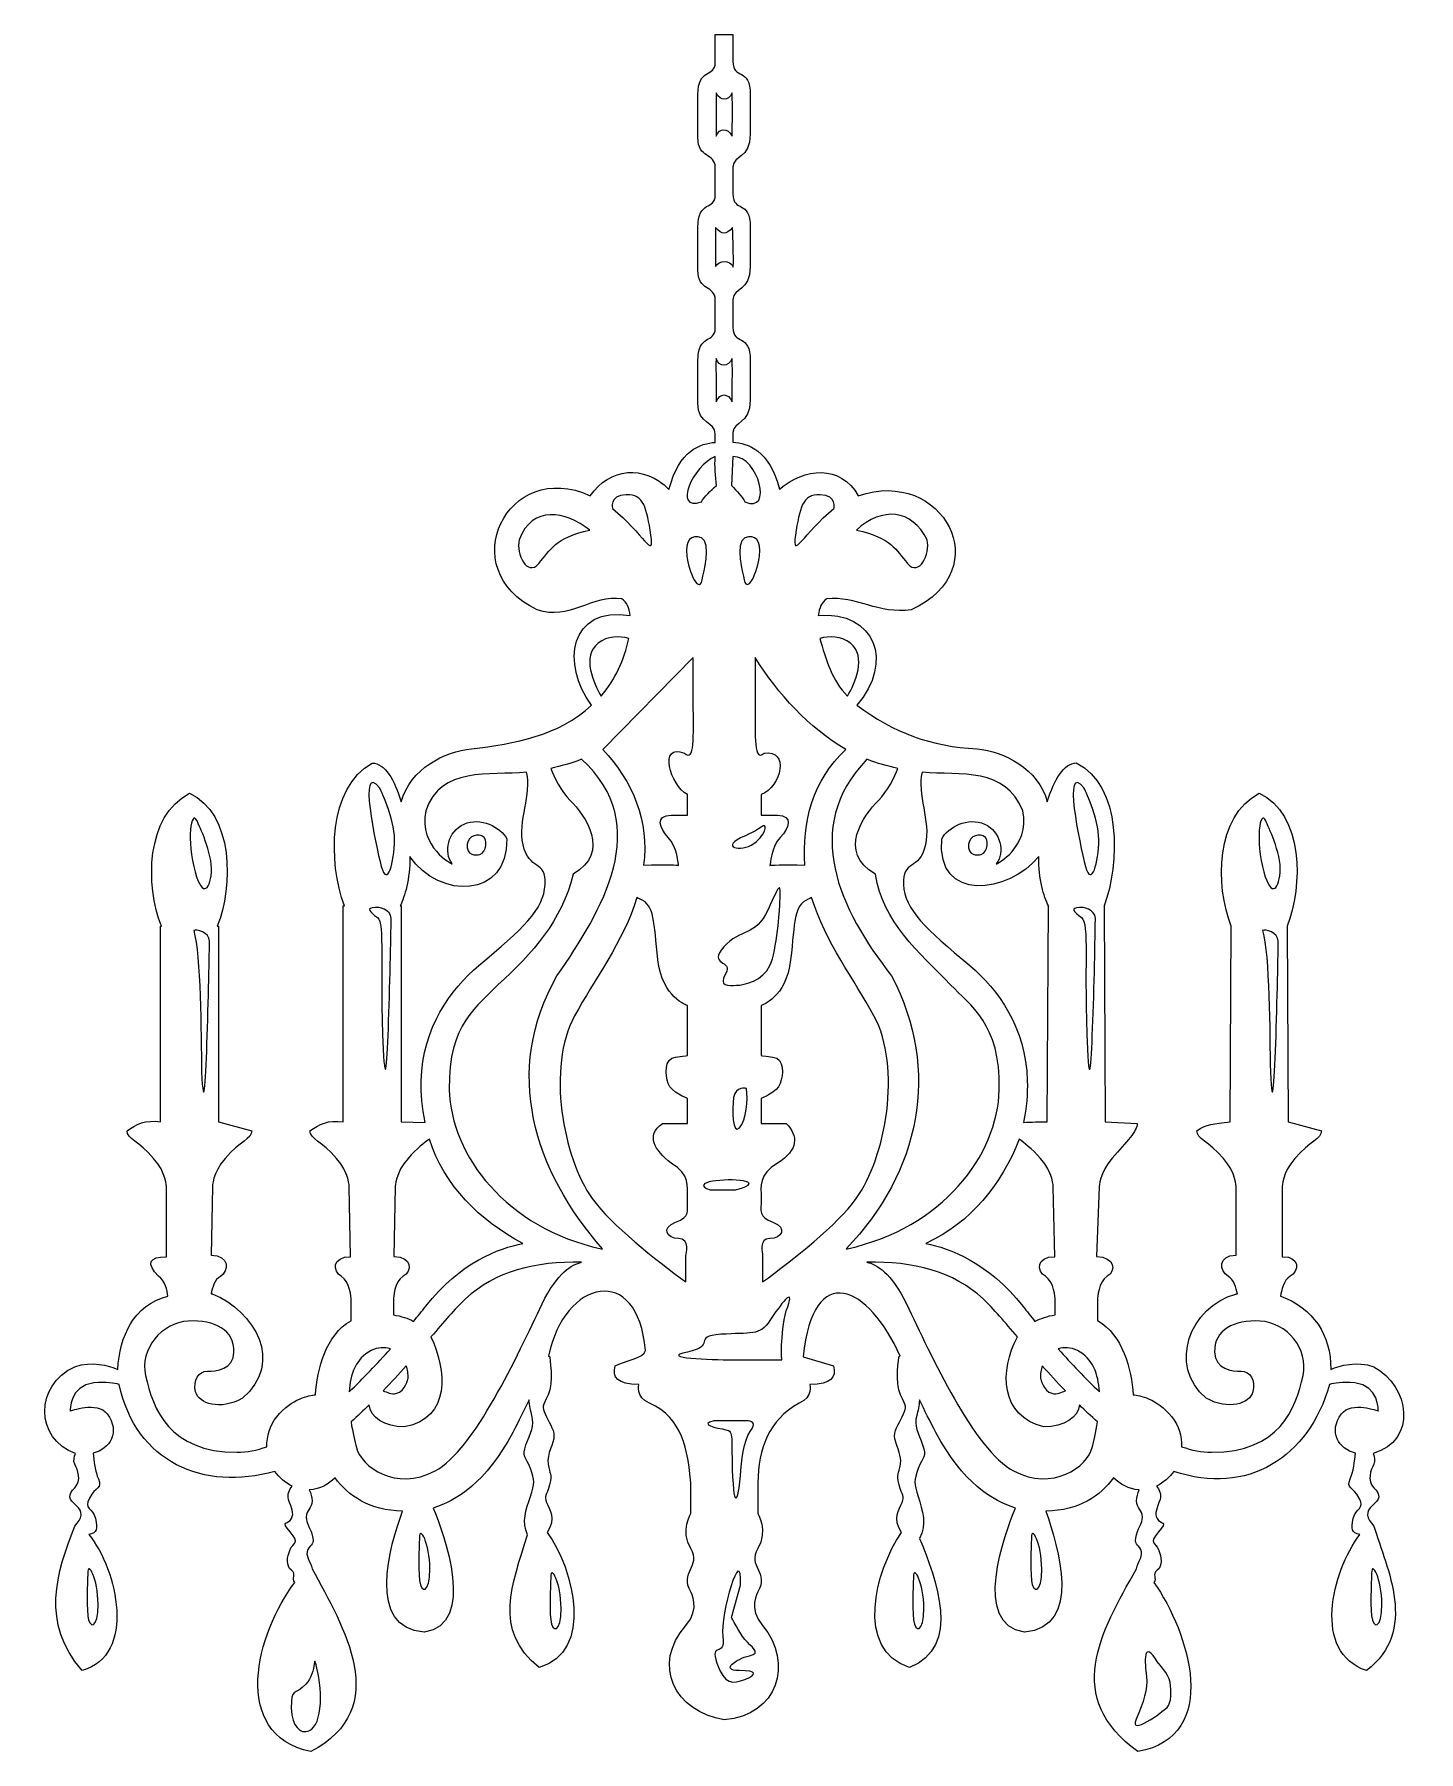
# Model space of a CAD drawing. Header units: centimetres. Extents: x -1.55 to 1.56, y -1.93 to 1.93.
import ezdxf

# ---------------------------------------------------------------- set-up
doc = ezdxf.new("R2010")
doc.units = ezdxf.units.CM
doc.header["$MEASUREMENT"] = 0
doc.layers.add('Layer 1', color=7, linetype='Continuous')

msp = doc.modelspace()

# ---------------------------------------------------------------- linework, layer by layer
at = {"layer": 'Layer 1', "color": 151}
for points, knots in [([(1.45965, -1.06435), (1.42142, -1.05086), (1.38361, -1.06171), (1.36303, -1.07015), (1.36303, -1.07015), (1.36327, -0.99241), (1.32378, -0.93257), (1.25013, -0.90568), (1.25013, -0.90568), (1.25166, -0.89404), (1.25661, -0.86946), (1.27159, -0.86113), (1.27159, -0.86113), (1.29146, -0.85007), (1.2959, -0.81697), (1.25394, -0.81697), (1.25394, -0.81697), (1.25394, -0.81697), (1.25362, -0.66007), (1.25362, -0.66007), (1.25362, -0.66007), (1.25362, -0.66007), (1.25362, -0.62895), (1.2823, -0.59604), (1.2823, -0.59604), (1.31598, -0.55733), (1.34199, -0.55185), (1.34199, -0.53415), (1.34199, -0.53415), (1.34199, -0.53415), (1.26717, -0.51428), (1.26717, -0.51428), (1.26717, -0.51428), (1.26717, -0.51428), (1.26468, -0.07465), (1.26468, -0.07465), (1.26468, -0.07465), (1.301, 0.01418), (1.30141, 0.17947), (1.20198, 0.22417), (1.20198, 0.22417), (1.10376, 0.17364), (1.10282, 0.01793), (1.13927, -0.07465), (1.13927, -0.07465), (1.13927, -0.07465), (1.13684, -0.51428), (1.13684, -0.51428), (1.13684, -0.51428), (1.09986, -0.51838), (1.08217, -0.51964), (1.06198, -0.53415), (1.06198, -0.53415), (1.06198, -0.55185), (1.08797, -0.55733), (1.12162, -0.59604), (1.12162, -0.59604), (1.15033, -0.62895), (1.15033, -0.66007), (1.15033, -0.66007), (1.15033, -0.66007), (1.15033, -0.66007), (1.15006, -0.81366), (1.15006, -0.81366), (1.15006, -0.81366), (1.10808, -0.81366), (1.11252, -0.85007), (1.13239, -0.86113), (1.13239, -0.86113), (1.14535, -0.86832), (1.15078, -0.88766), (1.15295, -0.90026), (1.15295, -0.90026), (1.15083, -0.90063), (1.1493, -0.90087), (1.1493, -0.90087), (1.1493, -0.90087), (1.04759, -0.92922), (0.9951, -1.06036), (1.08302, -1.13502), (1.08302, -1.13502), (1.1326, -1.16317), (1.18134, -1.14717), (1.18795, -1.12066), (1.18795, -1.12066), (1.19459, -1.09417), (1.18134, -1.07427), (1.16144, -1.07427), (1.16144, -1.07427), (1.14154, -1.07427), (1.10289, -1.07099), (1.10178, -1.0312), (1.10178, -1.0312), (1.1004, -0.98231), (1.14491, -0.95831), (1.20454, -0.96159), (1.20454, -0.96159), (1.26415, -0.9649), (1.31387, -1.02459), (1.30061, -1.0842), (1.30061, -1.0842), (1.28408, -1.15865), (1.24759, -1.25652), (1.09516, -1.25652), (1.09516, -1.25652), (1.07315, -1.25652), (1.0505, -1.25184), (1.02764, -1.244), (1.02764, -1.244), (1.02854, -1.22048), (1.02179, -1.19654), (1.00565, -1.17704), (1.00565, -1.17704), (0.97105, -1.135), (0.93308, -1.12846), (0.91892, -1.12748), (0.91892, -1.12748), (0.91437, -1.06954), (0.89617, -0.9931), (0.8386, -0.96077), (0.8386, -0.96077), (0.8386, -0.96077), (0.8386, -0.91193), (0.8386, -0.91193), (0.8386, -0.91193), (0.8386, -0.91193), (0.84082, -0.87213), (0.86069, -0.8611), (0.86069, -0.8611), (0.88056, -0.85004), (0.87836, -0.81694), (0.83643, -0.81694), (0.83643, -0.81694), (0.83643, -0.81694), (0.84272, -0.66004), (0.84272, -0.66004), (0.84272, -0.66004), (0.84272, -0.66004), (0.84272, -0.62893), (0.87141, -0.59601), (0.87141, -0.59601), (0.90509, -0.55731), (0.92779, -0.53529), (0.92779, -0.51759), (0.92779, -0.51759), (0.92779, -0.51759), (0.85627, -0.51426), (0.85627, -0.51426), (0.85627, -0.51426), (0.85627, -0.51426), (0.85378, -0.02872), (0.85378, -0.02872), (0.85378, -0.02872), (0.88866, 0.06526), (0.89408, 0.24261), (0.79105, 0.29235), (0.79105, 0.29235), (0.76335, 0.29235), (0.74081, 0.25404), (0.72596, 0.20522), (0.72596, 0.20522), (0.70575, 0.28007), (0.62778, 0.31817), (0.5683, 0.32413), (0.5683, 0.32413), (0.46519, 0.32912), (0.37987, 0.36049), (0.29821, 0.42208), (0.29821, 0.42208), (0.38164, 0.51985), (0.33894, 0.63435), (0.2113, 0.6239), (0.2113, 0.6239), (0.21323, 0.64054), (0.21905, 0.65388), (0.23029, 0.661), (0.23029, 0.661), (0.29577, 0.66832), (0.34724, 0.62544), (0.42029, 0.63671), (0.42029, 0.63671), (0.61614, 0.72614), (0.49068, 0.9583), (0.30099, 0.89298), (0.30099, 0.89298), (0.261, 0.96375), (0.17975, 0.95569), (0.12425, 0.9073), (0.12425, 0.9073), (0.10134, 0.99638), (0.05244, 1.0107), (0.01953, 1.01294), (0.01953, 1.01294), (0.01953, 1.0203), (0.01953, 1.02781), (0.01953, 1.03477), (0.01953, 1.03477), (0.01953, 1.06157), (0.0585, 1.05134), (0.0585, 1.10835), (0.0585, 1.10835), (0.0585, 1.10835), (0.0585, 1.19633), (0.0585, 1.19633), (0.0585, 1.19633), (0.0585, 1.19633), (0.05845, 1.19633), (0.05845, 1.19633), (0.05845, 1.19633), (0.05845, 1.26086), (0.01953, 1.22874), (0.01953, 1.2716), (0.01953, 1.2716), (0.01953, 1.31449), (0.01953, 1.33415), (0.01953, 1.33415), (0.01953, 1.33415), (0.01953, 1.36095), (0.0585, 1.35071), (0.0585, 1.4077), (0.0585, 1.4077), (0.0585, 1.4077), (0.0585, 1.4957), (0.0585, 1.4957), (0.0585, 1.4957), (0.0585, 1.4957), (0.05845, 1.4957), (0.05845, 1.4957), (0.05845, 1.4957), (0.05845, 1.56023), (0.01953, 1.52806), (0.01953, 1.57095), (0.01953, 1.57095), (0.01953, 1.61387), (0.01953, 1.63191), (0.01953, 1.63191), (0.01953, 1.63191), (0.01953, 1.65871), (0.0585, 1.64847), (0.0585, 1.70546), (0.0585, 1.70546), (0.0585, 1.70546), (0.0585, 1.79344), (0.0585, 1.79344), (0.0585, 1.79344), (0.0585, 1.79344), (0.05845, 1.79344), (0.05845, 1.79344), (0.05845, 1.79344), (0.05845, 1.85794), (0.01953, 1.8258), (0.01953, 1.86871), (0.01953, 1.86871), (0.01953, 1.9116), (0.01953, 1.92962), (0.01953, 1.92962), (0.01953, 1.92962), (0.01953, 1.92962), (-0.02027, 1.92962), (-0.02027, 1.92962), (-0.02027, 1.92962), (-0.02027, 1.92962), (-0.02027, 1.88792), (-0.02027, 1.8663), (-0.02027, 1.8663), (-0.02027, 1.83172), (-0.05927, 1.85556), (-0.05927, 1.79341), (-0.05927, 1.79341), (-0.05927, 1.79341), (-0.05927, 1.69814), (-0.05927, 1.69814), (-0.05927, 1.69814), (-0.05927, 1.64884), (-0.02027, 1.66453), (-0.02027, 1.63022), (-0.02027, 1.63022), (-0.02027, 1.62265), (-0.02027, 1.58775), (-0.02027, 1.56852), (-0.02027, 1.56852), (-0.02027, 1.53396), (-0.05927, 1.5578), (-0.05927, 1.49565), (-0.05927, 1.49565), (-0.05927, 1.49565), (-0.05927, 1.40035), (-0.05927, 1.40035), (-0.05927, 1.40035), (-0.05927, 1.35108), (-0.02027, 1.36677), (-0.02027, 1.33243), (-0.02027, 1.33243), (-0.02027, 1.29811), (-0.02027, 1.29078), (-0.02027, 1.26914), (-0.02027, 1.26914), (-0.02027, 1.23456), (-0.05927, 1.2584), (-0.05927, 1.19625), (-0.05927, 1.19625), (-0.05927, 1.19625), (-0.05927, 1.10094), (-0.05927, 1.10094), (-0.05927, 1.10094), (-0.05927, 1.05168), (-0.02027, 1.06052), (-0.02027, 1.03178), (-0.02027, 1.03178), (-0.02027, 1.02673), (-0.02027, 1.01993), (-0.02027, 1.01279), (-0.02027, 1.01279), (-0.05318, 1.01035), (-0.10149, 0.99559), (-0.12427, 0.90719), (-0.12427, 0.90719), (-0.1803, 0.96363), (-0.25783, 0.956), (-0.30104, 0.89288), (-0.30104, 0.89288), (-0.48696, 0.97847), (-0.61123, 0.72713), (-0.42032, 0.6366), (-0.42032, 0.6366), (-0.34939, 0.61087), (-0.29541, 0.67167), (-0.23032, 0.66089), (-0.23032, 0.66089), (-0.21905, 0.65377), (-0.21328, 0.64044), (-0.2113, 0.62379), (-0.2113, 0.62379), (-0.34789, 0.64525), (-0.36725, 0.51553), (-0.29816, 0.42202), (-0.29816, 0.42202), (-0.37546, 0.35232), (-0.46884, 0.33643), (-0.56825, 0.32407), (-0.56825, 0.32407), (-0.62778, 0.31812), (-0.70575, 0.28002), (-0.72591, 0.20517), (-0.72591, 0.20517), (-0.74078, 0.25399), (-0.7633, 0.2923), (-0.79105, 0.2923), (-0.79105, 0.2923), (-0.89157, 0.2352), (-0.88984, 0.06974), (-0.85373, -0.02877), (-0.85373, -0.02877), (-0.85373, -0.02877), (-0.85624, -0.02877), (-0.85624, -0.02877), (-0.85624, -0.02877), (-0.85624, -0.02877), (-0.85624, -0.51431), (-0.85624, -0.51431), (-0.85624, -0.51431), (-0.88989, -0.50848), (-0.91087, -0.51969), (-0.93104, -0.53418), (-0.93104, -0.53418), (-0.93104, -0.55188), (-0.90509, -0.55736), (-0.87138, -0.59607), (-0.87138, -0.59607), (-0.8427, -0.62898), (-0.8427, -0.6601), (-0.8427, -0.6601), (-0.8427, -0.6601), (-0.8427, -0.6601), (-0.83971, -0.81699), (-0.83971, -0.81699), (-0.83971, -0.81699), (-0.88164, -0.81699), (-0.88056, -0.85009), (-0.86066, -0.86115), (-0.86066, -0.86115), (-0.84077, -0.87219), (-0.83854, -0.91198), (-0.83854, -0.91198), (-0.83854, -0.91198), (-0.83854, -0.91198), (-0.83854, -0.96082), (-0.83854, -0.96082), (-0.83854, -0.96082), (-0.89614, -0.99315), (-0.91435, -1.06956), (-0.9189, -1.12754), (-0.9189, -1.12754), (-0.93303, -1.12851), (-0.97105, -1.13505), (-1.00565, -1.17709), (-1.00565, -1.17709), (-1.02177, -1.19659), (-1.02851, -1.22056), (-1.02762, -1.24406), (-1.02762, -1.24406), (-1.05048, -1.25189), (-1.07312, -1.25657), (-1.09516, -1.25657), (-1.09516, -1.25657), (-1.24756, -1.25657), (-1.28405, -1.15873), (-1.30059, -1.08425), (-1.30059, -1.08425), (-1.31384, -1.02464), (-1.26413, -0.96495), (-1.20449, -0.96164), (-1.20449, -0.96164), (-1.14485, -0.95836), (-1.1004, -0.98236), (-1.10175, -1.03125), (-1.10175, -1.03125), (-1.10289, -1.07105), (-1.14152, -1.07433), (-1.16139, -1.07433), (-1.16139, -1.07433), (-1.18129, -1.07433), (-1.19454, -1.09422), (-1.18793, -1.12071), (-1.18793, -1.12071), (-1.18129, -1.14722), (-1.13255, -1.16323), (-1.08299, -1.13508), (-1.08299, -1.13508), (-0.98788, -1.0546), (-1.05574, -0.93899), (-1.14927, -0.90092), (-1.14927, -0.90092), (-1.14927, -0.90092), (-1.15081, -0.90065), (-1.15292, -0.90031), (-1.15292, -0.90031), (-1.15075, -0.88769), (-1.14533, -0.86838), (-1.13236, -0.86118), (-1.13236, -0.86118), (-1.11247, -0.85012), (-1.11136, -0.81371), (-1.15332, -0.81371), (-1.15332, -0.81371), (-1.15332, -0.81371), (-1.1503, -0.66012), (-1.1503, -0.66012), (-1.1503, -0.66012), (-1.1503, -0.66012), (-1.1503, -0.62901), (-1.12157, -0.59609), (-1.12157, -0.59609), (-1.08794, -0.55738), (-1.06193, -0.55191), (-1.06193, -0.53421), (-1.06193, -0.53421), (-1.06193, -0.53421), (-1.13678, -0.51434), (-1.13678, -0.51434), (-1.13678, -0.51434), (-1.13678, -0.51434), (-1.13678, -0.07465), (-1.13678, -0.07465), (-1.13678, -0.07465), (-1.13678, -0.07465), (-1.13924, -0.07465), (-1.13924, -0.07465), (-1.13924, -0.07465), (-1.10291, 0.01417), (-1.10251, 0.17945), (-1.20192, 0.22417), (-1.20192, 0.22417), (-1.30018, 0.17368), (-1.30112, 0.01793), (-1.26466, -0.07465), (-1.26466, -0.07465), (-1.26466, -0.07465), (-1.26714, -0.07465), (-1.26714, -0.07465), (-1.26714, -0.07465), (-1.26714, -0.07465), (-1.26714, -0.51428), (-1.26714, -0.51428), (-1.26714, -0.51428), (-1.30079, -0.50845), (-1.32179, -0.51967), (-1.34197, -0.53415), (-1.34197, -0.53415), (-1.34197, -0.55185), (-1.31598, -0.55733), (-1.28228, -0.59604), (-1.28228, -0.59604), (-1.2536, -0.62895), (-1.2536, -0.66007), (-1.2536, -0.66007), (-1.2536, -0.66007), (-1.2536, -0.66007), (-1.2536, -0.81697), (-1.2536, -0.81697), (-1.2536, -0.81697), (-1.29266, -0.81739), (-1.29929, -0.83164), (-1.27153, -0.86113), (-1.27153, -0.86113), (-1.25659, -0.86943), (-1.25164, -0.89401), (-1.2501, -0.90568), (-1.2501, -0.90568), (-1.32921, -0.92675), (-1.35795, -0.99612), (-1.36303, -1.07015), (-1.36303, -1.07015), (-1.38359, -1.06173), (-1.42139, -1.05086), (-1.45963, -1.06435), (-1.45963, -1.06435), (-1.55041, -1.10579), (-1.54934, -1.22634), (-1.45788, -1.25938), (-1.45788, -1.25938), (-1.46082, -1.26631), (-1.46333, -1.27565), (-1.45963, -1.28306), (-1.45963, -1.28306), (-1.45299, -1.29634), (-1.44306, -1.31952), (-1.45963, -1.33608), (-1.45963, -1.33608), (-1.47619, -1.35267), (-1.47288, -1.36259), (-1.45627, -1.37587), (-1.45627, -1.37587), (-1.43973, -1.3891), (-1.44306, -1.40567), (-1.45963, -1.42228), (-1.45963, -1.42228), (-1.50094, -1.52855), (-1.53625, -1.6393), (-1.44306, -1.74698), (-1.44306, -1.74698), (-1.32072, -1.7126), (-1.36324, -1.52096), (-1.42785, -1.4413), (-1.42785, -1.4413), (-1.40933, -1.43853), (-1.40764, -1.42808), (-1.41322, -1.40567), (-1.41322, -1.40567), (-1.41986, -1.37918), (-1.43973, -1.38579), (-1.42647, -1.35928), (-1.42647, -1.35928), (-1.41322, -1.33277), (-1.39666, -1.33939), (-1.4066, -1.31618), (-1.4066, -1.31618), (-1.41309, -1.3011), (-1.41671, -1.2748), (-1.41851, -1.25827), (-1.41851, -1.25827), (-1.38012, -1.25041), (-1.35676, -1.20969), (-1.38671, -1.17042), (-1.38671, -1.17042), (-1.40962, -1.14039), (-1.46955, -1.16378), (-1.46955, -1.16378), (-1.46955, -1.16378), (-1.46955, -1.16378), (-1.47177, -1.10639), (-1.41655, -1.10084), (-1.41655, -1.10084), (-1.38848, -1.09806), (-1.3703, -1.10102), (-1.36014, -1.10385), (-1.36014, -1.10385), (-1.32154, -1.27919), (-1.17103, -1.34473), (-1.00973, -1.29938), (-1.00973, -1.29938), (-1.00023, -1.31343), (-0.98719, -1.32502), (-0.97121, -1.33235), (-0.97121, -1.33235), (-0.97697, -1.34), (-0.98293, -1.35121), (-0.97912, -1.36259), (-0.97912, -1.36259), (-0.97256, -1.38246), (-0.96591, -1.39244), (-0.97256, -1.40567), (-0.97256, -1.40567), (-0.97912, -1.41895), (-0.99904, -1.409), (-0.97584, -1.43551), (-0.97584, -1.43551), (-0.95263, -1.46202), (-0.9692, -1.45871), (-0.97584, -1.47525), (-0.97584, -1.47525), (-0.98245, -1.49184), (-0.98576, -1.51171), (-0.97256, -1.52166), (-0.97256, -1.52166), (-0.96044, -1.53073), (-0.97293, -1.53981), (-0.9652, -1.54886), (-0.9652, -1.54886), (-1.05092, -1.66175), (-1.11179, -1.88953), (-0.92943, -1.92922), (-0.92943, -1.92922), (-0.74321, -1.83136), (-0.85618, -1.64799), (-0.92612, -1.51832), (-0.92612, -1.51832), (-0.92943, -1.50174), (-0.94271, -1.48851), (-0.93607, -1.47522), (-0.93607, -1.47522), (-0.92943, -1.46199), (-0.91951, -1.4653), (-0.92612, -1.44212), (-0.92612, -1.44212), (-0.93274, -1.41892), (-0.93938, -1.41892), (-0.93938, -1.4023), (-0.93938, -1.4023), (-0.93938, -1.38577), (-0.92612, -1.38243), (-0.92612, -1.36587), (-0.92612, -1.36587), (-0.92612, -1.35785), (-0.92924, -1.34828), (-0.93247, -1.34055), (-0.93247, -1.34055), (-0.90797, -1.33994), (-0.88874, -1.32804), (-0.87458, -1.31383), (-0.87458, -1.31383), (-0.84489, -1.35455), (-0.79732, -1.38725), (-0.72276, -1.38892), (-0.72276, -1.38892), (-0.75251, -1.46638), (-0.80472, -1.65211), (-0.67426, -1.6608), (-0.67426, -1.6608), (-0.55533, -1.64384), (-0.63, -1.44056), (-0.65421, -1.38183), (-0.65421, -1.38183), (-0.60431, -1.36664), (-0.53472, -1.32476), (-0.47546, -1.21241), (-0.47546, -1.21241), (-0.46186, -1.18664), (-0.44977, -1.16209), (-0.43876, -1.13875), (-0.43876, -1.13875), (-0.43717, -1.15116), (-0.43503, -1.16431), (-0.43238, -1.1737), (-0.43238, -1.1737), (-0.42574, -1.19691), (-0.43569, -1.21347), (-0.44564, -1.23998), (-0.44564, -1.23998), (-0.45556, -1.26652), (-0.44564, -1.26652), (-0.43569, -1.29298), (-0.43569, -1.29298), (-0.42574, -1.31952), (-0.42574, -1.32616), (-0.43569, -1.35598), (-0.43569, -1.35598), (-0.44564, -1.38579), (-0.45556, -1.41231), (-0.44233, -1.44215), (-0.44233, -1.44215), (-0.4758, -1.55286), (-0.52193, -1.65514), (-0.41582, -1.74036), (-0.41582, -1.74036), (-0.29343, -1.70587), (-0.33706, -1.51849), (-0.39804, -1.43675), (-0.39804, -1.43675), (-0.377, -1.4049), (-0.39277, -1.38545), (-0.39926, -1.36923), (-0.39926, -1.36923), (-0.40584, -1.35267), (-0.39926, -1.35598), (-0.39262, -1.32947), (-0.39262, -1.32947), (-0.38597, -1.30295), (-0.39262, -1.30626), (-0.39592, -1.28306), (-0.39592, -1.28306), (-0.39926, -1.25985), (-0.38267, -1.23665), (-0.38267, -1.22011), (-0.38267, -1.22011), (-0.38267, -1.20358), (-0.39592, -1.18693), (-0.40254, -1.1704), (-0.40254, -1.1704), (-0.40918, -1.15386), (-0.40918, -1.15386), (-0.39592, -1.12735), (-0.39592, -1.12735), (-0.38267, -1.10081), (-0.39262, -1.04115), (-0.39262, -1.04115), (-0.39262, -1.04115), (-0.39262, -1.04115), (-0.395, -1.04086), (-0.395, -1.04086), (-0.395, -1.04086), (-0.35971, -0.86751), (-0.1933, -0.82969), (-0.17722, -1.02792), (-0.17722, -1.02792), (-0.1801, -1.0447), (-0.22568, -1.05137), (-0.24511, -1.06213), (-0.24511, -1.06213), (-0.25175, -1.08864), (-0.24072, -1.10415), (-0.19206, -1.10415), (-0.19206, -1.10415), (-0.19206, -1.10415), (-0.20092, -1.13285), (-0.1678, -1.14614), (-0.1678, -1.14614), (-0.0938, -1.17948), (-0.08225, -1.25179), (-0.07501, -1.32507), (-0.07501, -1.32507), (-0.07501, -1.32507), (-0.07501, -1.39355), (-0.07501, -1.39355), (-0.07501, -1.39355), (-0.07501, -1.39355), (-0.09932, -1.43323), (-0.07504, -1.47305), (-0.07504, -1.47305), (-0.05072, -1.51282), (-0.10152, -1.5261), (-0.07504, -1.57024), (-0.07504, -1.57024), (-0.07504, -1.57024), (-0.05294, -1.60781), (-0.08607, -1.64538), (-0.08607, -1.64538), (-0.16425, -1.734), (-0.11121, -1.84009), (0.00008, -1.85741), (0.00008, -1.85741), (0.11988, -1.84797), (0.15563, -1.73133), (0.08625, -1.64538), (0.08625, -1.64538), (0.0531, -1.60781), (0.07519, -1.57024), (0.07519, -1.57024), (0.07519, -1.57024), (0.10171, -1.5261), (0.05088, -1.51282), (0.07519, -1.47305), (0.07519, -1.47305), (0.09951, -1.43323), (0.07514, -1.39355), (0.07514, -1.39355), (0.07514, -1.39355), (0.07514, -1.39355), (0.07514, -1.32507), (0.07514, -1.32507), (0.07514, -1.32507), (0.07735, -1.24703), (0.09924, -1.18514), (0.16796, -1.14614), (0.16796, -1.14614), (0.20111, -1.13285), (0.19225, -1.10415), (0.19225, -1.10415), (0.19225, -1.10415), (0.24088, -1.10415), (0.25191, -1.08864), (0.2453, -1.06213), (0.2453, -1.06213), (0.2453, -1.06213), (0.17738, -1.04223), (0.17738, -1.04223), (0.17738, -1.04223), (0.1989, -0.8221), (0.3257, -0.88232), (0.39518, -1.04086), (0.39518, -1.04086), (0.39518, -1.04086), (0.39277, -1.04115), (0.39277, -1.04115), (0.39277, -1.04115), (0.39277, -1.04115), (0.38285, -1.10081), (0.39608, -1.12735), (0.39608, -1.12735), (0.40936, -1.15386), (0.40936, -1.15386), (0.40272, -1.1704), (0.40272, -1.1704), (0.39608, -1.18693), (0.38285, -1.20358), (0.38285, -1.22011), (0.38285, -1.22011), (0.38285, -1.23665), (0.39942, -1.25985), (0.39608, -1.28306), (0.39608, -1.28306), (0.39277, -1.30626), (0.38619, -1.30295), (0.39277, -1.32947), (0.39277, -1.32947), (0.39942, -1.35598), (0.40606, -1.35267), (0.39942, -1.36923), (0.39942, -1.36923), (0.39293, -1.38542), (0.37719, -1.4049), (0.3982, -1.43675), (0.3982, -1.43675), (0.33875, -1.52293), (0.29324, -1.70018), (0.41598, -1.74036), (0.41598, -1.74036), (0.53391, -1.69439), (0.47636, -1.5411), (0.43879, -1.44993), (0.43879, -1.44993), (0.45581, -1.41829), (0.44552, -1.38803), (0.43585, -1.35598), (0.43585, -1.35598), (0.42593, -1.32616), (0.42593, -1.31952), (0.43585, -1.29298), (0.43585, -1.29298), (0.44577, -1.26652), (0.45574, -1.26652), (0.44577, -1.23998), (0.44577, -1.23998), (0.43585, -1.21347), (0.42593, -1.19691), (0.43254, -1.1737), (0.43254, -1.1737), (0.43527, -1.16431), (0.43736, -1.15114), (0.43894, -1.13875), (0.43894, -1.13875), (0.44992, -1.16209), (0.46204, -1.18667), (0.47562, -1.21241), (0.47562, -1.21241), (0.53491, -1.32476), (0.60449, -1.36664), (0.65437, -1.38183), (0.65437, -1.38183), (0.63016, -1.44056), (0.55549, -1.64384), (0.67445, -1.6608), (0.67445, -1.6608), (0.80663, -1.64915), (0.75001, -1.46912), (0.72292, -1.38892), (0.72292, -1.38892), (0.79748, -1.38728), (0.84508, -1.35455), (0.87477, -1.31383), (0.87477, -1.31383), (0.88889, -1.32804), (0.90816, -1.33992), (0.93263, -1.34055), (0.93263, -1.34055), (0.92943, -1.34828), (0.92631, -1.35785), (0.92631, -1.36587), (0.92631, -1.36587), (0.92631, -1.38243), (0.93954, -1.38577), (0.93954, -1.4023), (0.93954, -1.4023), (0.93954, -1.41892), (0.93295, -1.41892), (0.92631, -1.44212), (0.92631, -1.44212), (0.91967, -1.4653), (0.92959, -1.46199), (0.93623, -1.47522), (0.93623, -1.47522), (0.94287, -1.48851), (0.92959, -1.50174), (0.92631, -1.51832), (0.92631, -1.51832), (0.84446, -1.66283), (0.76175, -1.80825), (0.92959, -1.92922), (0.92959, -1.92922), (1.11829, -1.89413), (1.04433, -1.66077), (0.96536, -1.54886), (0.96536, -1.54886), (0.97308, -1.53978), (0.9606, -1.53071), (0.97271, -1.52166), (0.97271, -1.52166), (0.98594, -1.51171), (0.98261, -1.49184), (0.976, -1.47525), (0.976, -1.47525), (0.96938, -1.45871), (0.95279, -1.46202), (0.976, -1.43551), (0.976, -1.43551), (0.9992, -1.409), (0.9793, -1.41895), (0.97271, -1.40567), (0.97271, -1.40567), (0.96607, -1.39244), (0.97271, -1.38246), (0.9793, -1.36259), (0.9793, -1.36259), (0.98311, -1.35121), (0.97716, -1.34), (0.97136, -1.33235), (0.97136, -1.33235), (0.98735, -1.32502), (1.00039, -1.31343), (1.00989, -1.29938), (1.00989, -1.29938), (1.17612, -1.35534), (1.31328, -1.26847), (1.3603, -1.10385), (1.3603, -1.10385), (1.37046, -1.10102), (1.38864, -1.09803), (1.41674, -1.10084), (1.41674, -1.10084), (1.47196, -1.10639), (1.46973, -1.16378), (1.46973, -1.16378), (1.46973, -1.16378), (1.46973, -1.16378), (1.40978, -1.14039), (1.38689, -1.17042), (1.38689, -1.17042), (1.35694, -1.20969), (1.3803, -1.25041), (1.41864, -1.25827), (1.41864, -1.25827), (1.4169, -1.2748), (1.41327, -1.3011), (1.40676, -1.31618), (1.40676, -1.31618), (1.39681, -1.33939), (1.4134, -1.33277), (1.42666, -1.35928), (1.42666, -1.35928), (1.43992, -1.38579), (1.42002, -1.37918), (1.4134, -1.40567), (1.4134, -1.40567), (1.4078, -1.42808), (1.40949, -1.4385), (1.42806, -1.4413), (1.42806, -1.4413), (1.36495, -1.52554), (1.32048, -1.7068), (1.4432, -1.74698), (1.4432, -1.74698), (1.5604, -1.65815), (1.48856, -1.51822), (1.45979, -1.42228), (1.45979, -1.42228), (1.4432, -1.40567), (1.43992, -1.3891), (1.4565, -1.37587), (1.4565, -1.37587), (1.47304, -1.36259), (1.47635, -1.35267), (1.45979, -1.33608), (1.45979, -1.33608), (1.4432, -1.31952), (1.45314, -1.29634), (1.45979, -1.28306), (1.45979, -1.28306), (1.46349, -1.27568), (1.46095, -1.26631), (1.45809, -1.25938), (1.45809, -1.25938), (1.55837, -1.22988), (1.54021, -1.10802), (1.45965, -1.06435)], [0, 0, 0, 0, 0.0039683, 0.0039683, 0.0039683, 0.0039683, 0.0079365, 0.0079365, 0.0079365, 0.0079365, 0.0119048, 0.0119048, 0.0119048, 0.0119048, 0.015873, 0.015873, 0.015873, 0.015873, 0.0198413, 0.0198413, 0.0198413, 0.0198413, 0.0238095, 0.0238095, 0.0238095, 0.0238095, 0.0277778, 0.0277778, 0.0277778, 0.0277778, 0.031746, 0.031746, 0.031746, 0.031746, 0.0357143, 0.0357143, 0.0357143, 0.0357143, 0.0396825, 0.0396825, 0.0396825, 0.0396825, 0.0436508, 0.0436508, 0.0436508, 0.0436508, 0.047619, 0.047619, 0.047619, 0.047619, 0.0515873, 0.0515873, 0.0515873, 0.0515873, 0.0555556, 0.0555556, 0.0555556, 0.0555556, 0.0595238, 0.0595238, 0.0595238, 0.0595238, 0.0634921, 0.0634921, 0.0634921, 0.0634921, 0.0674603, 0.0674603, 0.0674603, 0.0674603, 0.0714286, 0.0714286, 0.0714286, 0.0714286, 0.0753968, 0.0753968, 0.0753968, 0.0753968, 0.0793651, 0.0793651, 0.0793651, 0.0793651, 0.0833333, 0.0833333, 0.0833333, 0.0833333, 0.0873016, 0.0873016, 0.0873016, 0.0873016, 0.0912698, 0.0912698, 0.0912698, 0.0912698, 0.0952381, 0.0952381, 0.0952381, 0.0952381, 0.0992063, 0.0992063, 0.0992063, 0.0992063, 0.1031746, 0.1031746, 0.1031746, 0.1031746, 0.1071429, 0.1071429, 0.1071429, 0.1071429, 0.1111111, 0.1111111, 0.1111111, 0.1111111, 0.1150794, 0.1150794, 0.1150794, 0.1150794, 0.1190476, 0.1190476, 0.1190476, 0.1190476, 0.1230159, 0.1230159, 0.1230159, 0.1230159, 0.1269841, 0.1269841, 0.1269841, 0.1269841, 0.1309524, 0.1309524, 0.1309524, 0.1309524, 0.1349206, 0.1349206, 0.1349206, 0.1349206, 0.1388889, 0.1388889, 0.1388889, 0.1388889, 0.1428571, 0.1428571, 0.1428571, 0.1428571, 0.1468254, 0.1468254, 0.1468254, 0.1468254, 0.1507937, 0.1507937, 0.1507937, 0.1507937, 0.1547619, 0.1547619, 0.1547619, 0.1547619, 0.1587302, 0.1587302, 0.1587302, 0.1587302, 0.1626984, 0.1626984, 0.1626984, 0.1626984, 0.1666667, 0.1666667, 0.1666667, 0.1666667, 0.1706349, 0.1706349, 0.1706349, 0.1706349, 0.1746032, 0.1746032, 0.1746032, 0.1746032, 0.1785714, 0.1785714, 0.1785714, 0.1785714, 0.1825397, 0.1825397, 0.1825397, 0.1825397, 0.1865079, 0.1865079, 0.1865079, 0.1865079, 0.1904762, 0.1904762, 0.1904762, 0.1904762, 0.1944444, 0.1944444, 0.1944444, 0.1944444, 0.1984127, 0.1984127, 0.1984127, 0.1984127, 0.202381, 0.202381, 0.202381, 0.202381, 0.2063492, 0.2063492, 0.2063492, 0.2063492, 0.2103175, 0.2103175, 0.2103175, 0.2103175, 0.2142857, 0.2142857, 0.2142857, 0.2142857, 0.218254, 0.218254, 0.218254, 0.218254, 0.2222222, 0.2222222, 0.2222222, 0.2222222, 0.2261905, 0.2261905, 0.2261905, 0.2261905, 0.2301587, 0.2301587, 0.2301587, 0.2301587, 0.234127, 0.234127, 0.234127, 0.234127, 0.2380952, 0.2380952, 0.2380952, 0.2380952, 0.2420635, 0.2420635, 0.2420635, 0.2420635, 0.2460317, 0.2460317, 0.2460317, 0.2460317, 0.25, 0.25, 0.25, 0.25, 0.2539683, 0.2539683, 0.2539683, 0.2539683, 0.2579365, 0.2579365, 0.2579365, 0.2579365, 0.2619048, 0.2619048, 0.2619048, 0.2619048, 0.265873, 0.265873, 0.265873, 0.265873, 0.2698413, 0.2698413, 0.2698413, 0.2698413, 0.2738095, 0.2738095, 0.2738095, 0.2738095, 0.2777778, 0.2777778, 0.2777778, 0.2777778, 0.281746, 0.281746, 0.281746, 0.281746, 0.2857143, 0.2857143, 0.2857143, 0.2857143, 0.2896825, 0.2896825, 0.2896825, 0.2896825, 0.2936508, 0.2936508, 0.2936508, 0.2936508, 0.297619, 0.297619, 0.297619, 0.297619, 0.3015873, 0.3015873, 0.3015873, 0.3015873, 0.3055556, 0.3055556, 0.3055556, 0.3055556, 0.3095238, 0.3095238, 0.3095238, 0.3095238, 0.3134921, 0.3134921, 0.3134921, 0.3134921, 0.3174603, 0.3174603, 0.3174603, 0.3174603, 0.3214286, 0.3214286, 0.3214286, 0.3214286, 0.3253968, 0.3253968, 0.3253968, 0.3253968, 0.3293651, 0.3293651, 0.3293651, 0.3293651, 0.3333333, 0.3333333, 0.3333333, 0.3333333, 0.3373016, 0.3373016, 0.3373016, 0.3373016, 0.3412698, 0.3412698, 0.3412698, 0.3412698, 0.3452381, 0.3452381, 0.3452381, 0.3452381, 0.3492063, 0.3492063, 0.3492063, 0.3492063, 0.3531746, 0.3531746, 0.3531746, 0.3531746, 0.3571429, 0.3571429, 0.3571429, 0.3571429, 0.3611111, 0.3611111, 0.3611111, 0.3611111, 0.3650794, 0.3650794, 0.3650794, 0.3650794, 0.3690476, 0.3690476, 0.3690476, 0.3690476, 0.3730159, 0.3730159, 0.3730159, 0.3730159, 0.3769841, 0.3769841, 0.3769841, 0.3769841, 0.3809524, 0.3809524, 0.3809524, 0.3809524, 0.3849206, 0.3849206, 0.3849206, 0.3849206, 0.3888889, 0.3888889, 0.3888889, 0.3888889, 0.3928571, 0.3928571, 0.3928571, 0.3928571, 0.3968254, 0.3968254, 0.3968254, 0.3968254, 0.4007937, 0.4007937, 0.4007937, 0.4007937, 0.4047619, 0.4047619, 0.4047619, 0.4047619, 0.4087302, 0.4087302, 0.4087302, 0.4087302, 0.4126984, 0.4126984, 0.4126984, 0.4126984, 0.4166667, 0.4166667, 0.4166667, 0.4166667, 0.4206349, 0.4206349, 0.4206349, 0.4206349, 0.4246032, 0.4246032, 0.4246032, 0.4246032, 0.4285714, 0.4285714, 0.4285714, 0.4285714, 0.4325397, 0.4325397, 0.4325397, 0.4325397, 0.4365079, 0.4365079, 0.4365079, 0.4365079, 0.4404762, 0.4404762, 0.4404762, 0.4404762, 0.4444444, 0.4444444, 0.4444444, 0.4444444, 0.4484127, 0.4484127, 0.4484127, 0.4484127, 0.452381, 0.452381, 0.452381, 0.452381, 0.4563492, 0.4563492, 0.4563492, 0.4563492, 0.4603175, 0.4603175, 0.4603175, 0.4603175, 0.4642857, 0.4642857, 0.4642857, 0.4642857, 0.468254, 0.468254, 0.468254, 0.468254, 0.4722222, 0.4722222, 0.4722222, 0.4722222, 0.4761905, 0.4761905, 0.4761905, 0.4761905, 0.4801587, 0.4801587, 0.4801587, 0.4801587, 0.484127, 0.484127, 0.484127, 0.484127, 0.4880952, 0.4880952, 0.4880952, 0.4880952, 0.4920635, 0.4920635, 0.4920635, 0.4920635, 0.4960317, 0.4960317, 0.4960317, 0.4960317, 0.5, 0.5, 0.5, 0.5, 0.5039683, 0.5039683, 0.5039683, 0.5039683, 0.5079365, 0.5079365, 0.5079365, 0.5079365, 0.5119048, 0.5119048, 0.5119048, 0.5119048, 0.515873, 0.515873, 0.515873, 0.515873, 0.5198413, 0.5198413, 0.5198413, 0.5198413, 0.5238095, 0.5238095, 0.5238095, 0.5238095, 0.5277778, 0.5277778, 0.5277778, 0.5277778, 0.531746, 0.531746, 0.531746, 0.531746, 0.5357143, 0.5357143, 0.5357143, 0.5357143, 0.5396825, 0.5396825, 0.5396825, 0.5396825, 0.5436508, 0.5436508, 0.5436508, 0.5436508, 0.547619, 0.547619, 0.547619, 0.547619, 0.5515873, 0.5515873, 0.5515873, 0.5515873, 0.5555556, 0.5555556, 0.5555556, 0.5555556, 0.5595238, 0.5595238, 0.5595238, 0.5595238, 0.5634921, 0.5634921, 0.5634921, 0.5634921, 0.5674603, 0.5674603, 0.5674603, 0.5674603, 0.5714286, 0.5714286, 0.5714286, 0.5714286, 0.5753968, 0.5753968, 0.5753968, 0.5753968, 0.5793651, 0.5793651, 0.5793651, 0.5793651, 0.5833333, 0.5833333, 0.5833333, 0.5833333, 0.5873016, 0.5873016, 0.5873016, 0.5873016, 0.5912698, 0.5912698, 0.5912698, 0.5912698, 0.5952381, 0.5952381, 0.5952381, 0.5952381, 0.5992063, 0.5992063, 0.5992063, 0.5992063, 0.6031746, 0.6031746, 0.6031746, 0.6031746, 0.6071429, 0.6071429, 0.6071429, 0.6071429, 0.6111111, 0.6111111, 0.6111111, 0.6111111, 0.6150794, 0.6150794, 0.6150794, 0.6150794, 0.6190476, 0.6190476, 0.6190476, 0.6190476, 0.6230159, 0.6230159, 0.6230159, 0.6230159, 0.6269841, 0.6269841, 0.6269841, 0.6269841, 0.6309524, 0.6309524, 0.6309524, 0.6309524, 0.6349206, 0.6349206, 0.6349206, 0.6349206, 0.6388889, 0.6388889, 0.6388889, 0.6388889, 0.6428571, 0.6428571, 0.6428571, 0.6428571, 0.6468254, 0.6468254, 0.6468254, 0.6468254, 0.6507937, 0.6507937, 0.6507937, 0.6507937, 0.6547619, 0.6547619, 0.6547619, 0.6547619, 0.6587302, 0.6587302, 0.6587302, 0.6587302, 0.6626984, 0.6626984, 0.6626984, 0.6626984, 0.6666667, 0.6666667, 0.6666667, 0.6666667, 0.6706349, 0.6706349, 0.6706349, 0.6706349, 0.6746032, 0.6746032, 0.6746032, 0.6746032, 0.6785714, 0.6785714, 0.6785714, 0.6785714, 0.6825397, 0.6825397, 0.6825397, 0.6825397, 0.6865079, 0.6865079, 0.6865079, 0.6865079, 0.6904762, 0.6904762, 0.6904762, 0.6904762, 0.6944444, 0.6944444, 0.6944444, 0.6944444, 0.6984127, 0.6984127, 0.6984127, 0.6984127, 0.702381, 0.702381, 0.702381, 0.702381, 0.7063492, 0.7063492, 0.7063492, 0.7063492, 0.7103175, 0.7103175, 0.7103175, 0.7103175, 0.7142857, 0.7142857, 0.7142857, 0.7142857, 0.718254, 0.718254, 0.718254, 0.718254, 0.7222222, 0.7222222, 0.7222222, 0.7222222, 0.7261905, 0.7261905, 0.7261905, 0.7261905, 0.7301587, 0.7301587, 0.7301587, 0.7301587, 0.734127, 0.734127, 0.734127, 0.734127, 0.7380952, 0.7380952, 0.7380952, 0.7380952, 0.7420635, 0.7420635, 0.7420635, 0.7420635, 0.7460317, 0.7460317, 0.7460317, 0.7460317, 0.75, 0.75, 0.75, 0.75, 0.7539683, 0.7539683, 0.7539683, 0.7539683, 0.7579365, 0.7579365, 0.7579365, 0.7579365, 0.7619048, 0.7619048, 0.7619048, 0.7619048, 0.765873, 0.765873, 0.765873, 0.765873, 0.7698413, 0.7698413, 0.7698413, 0.7698413, 0.7738095, 0.7738095, 0.7738095, 0.7738095, 0.7777778, 0.7777778, 0.7777778, 0.7777778, 0.781746, 0.781746, 0.781746, 0.781746, 0.7857143, 0.7857143, 0.7857143, 0.7857143, 0.7896825, 0.7896825, 0.7896825, 0.7896825, 0.7936508, 0.7936508, 0.7936508, 0.7936508, 0.797619, 0.797619, 0.797619, 0.797619, 0.8015873, 0.8015873, 0.8015873, 0.8015873, 0.8055556, 0.8055556, 0.8055556, 0.8055556, 0.8095238, 0.8095238, 0.8095238, 0.8095238, 0.8134921, 0.8134921, 0.8134921, 0.8134921, 0.8174603, 0.8174603, 0.8174603, 0.8174603, 0.8214286, 0.8214286, 0.8214286, 0.8214286, 0.8253968, 0.8253968, 0.8253968, 0.8253968, 0.8293651, 0.8293651, 0.8293651, 0.8293651, 0.8333333, 0.8333333, 0.8333333, 0.8333333, 0.8373016, 0.8373016, 0.8373016, 0.8373016, 0.8412698, 0.8412698, 0.8412698, 0.8412698, 0.8452381, 0.8452381, 0.8452381, 0.8452381, 0.8492063, 0.8492063, 0.8492063, 0.8492063, 0.8531746, 0.8531746, 0.8531746, 0.8531746, 0.8571429, 0.8571429, 0.8571429, 0.8571429, 0.8611111, 0.8611111, 0.8611111, 0.8611111, 0.8650794, 0.8650794, 0.8650794, 0.8650794, 0.8690476, 0.8690476, 0.8690476, 0.8690476, 0.8730159, 0.8730159, 0.8730159, 0.8730159, 0.8769841, 0.8769841, 0.8769841, 0.8769841, 0.8809524, 0.8809524, 0.8809524, 0.8809524, 0.8849206, 0.8849206, 0.8849206, 0.8849206, 0.8888889, 0.8888889, 0.8888889, 0.8888889, 0.8928571, 0.8928571, 0.8928571, 0.8928571, 0.8968254, 0.8968254, 0.8968254, 0.8968254, 0.9007937, 0.9007937, 0.9007937, 0.9007937, 0.9047619, 0.9047619, 0.9047619, 0.9047619, 0.9087302, 0.9087302, 0.9087302, 0.9087302, 0.9126984, 0.9126984, 0.9126984, 0.9126984, 0.9166667, 0.9166667, 0.9166667, 0.9166667, 0.9206349, 0.9206349, 0.9206349, 0.9206349, 0.9246032, 0.9246032, 0.9246032, 0.9246032, 0.9285714, 0.9285714, 0.9285714, 0.9285714, 0.9325397, 0.9325397, 0.9325397, 0.9325397, 0.9365079, 0.9365079, 0.9365079, 0.9365079, 0.9404762, 0.9404762, 0.9404762, 0.9404762, 0.9444444, 0.9444444, 0.9444444, 0.9444444, 0.9484127, 0.9484127, 0.9484127, 0.9484127, 0.952381, 0.952381, 0.952381, 0.952381, 0.9563492, 0.9563492, 0.9563492, 0.9563492, 0.9603175, 0.9603175, 0.9603175, 0.9603175, 0.9642857, 0.9642857, 0.9642857, 0.9642857, 0.968254, 0.968254, 0.968254, 0.968254, 0.9722222, 0.9722222, 0.9722222, 0.9722222, 0.9761905, 0.9761905, 0.9761905, 0.9761905, 0.9801587, 0.9801587, 0.9801587, 0.9801587, 0.984127, 0.984127, 0.984127, 0.984127, 0.9880952, 0.9880952, 0.9880952, 0.9880952, 0.9920635, 0.9920635, 0.9920635, 0.9920635, 1, 1, 1, 1]), ([(-0.01847, 1.79807), (-0.00743, 1.77871), (0.00739, 1.77883), (0.01775, 1.79812), (0.01775, 1.79812), (0.01854, 1.7658), (0.01827, 1.73298), (0.01775, 1.70086), (0.01775, 1.70086), (0.00754, 1.7202), (-0.01064, 1.72013), (-0.01849, 1.70086), (-0.01849, 1.70086), (-0.01784, 1.73316), (-0.01865, 1.76592), (-0.01847, 1.79807)], [0, 0, 0, 0, 0.2, 0.2, 0.2, 0.2, 0.4, 0.4, 0.4, 0.4, 0.6, 0.6, 0.6, 0.6, 1, 1, 1, 1]), ([(-0.01939, 1.49568), (-0.00343, 1.47792), (0.0025, 1.47831), (0.01876, 1.49568), (0.01876, 1.49568), (0.01876, 1.49568), (0.01871, 1.49568), (0.01871, 1.49568), (0.01871, 1.49568), (0.01916, 1.46489), (0.02106, 1.43616), (0.02026, 1.40641), (0.02026, 1.40641), (0.01264, 1.42451), (-0.01227, 1.42275), (-0.01939, 1.40768), (-0.01939, 1.40768), (-0.01939, 1.40768), (-0.01939, 1.49568), (-0.01939, 1.49568)], [0, 0, 0, 0, 0.1666667, 0.1666667, 0.1666667, 0.1666667, 0.3333333, 0.3333333, 0.3333333, 0.3333333, 0.5, 0.5, 0.5, 0.5, 0.6666667, 0.6666667, 0.6666667, 0.6666667, 1, 1, 1, 1]), ([(-0.01847, 1.2009), (-0.01241, 1.18075), (0.0099, 1.18168), (0.01778, 1.20096), (0.01778, 1.20096), (0.01854, 1.16533), (0.01788, 1.13752), (0.01778, 1.1037), (0.01778, 1.1037), (0.00755, 1.12471), (-0.0081, 1.12464), (-0.01847, 1.1037), (-0.01847, 1.1037), (-0.01773, 1.13661), (-0.01917, 1.16863), (-0.01847, 1.2009)], [0, 0, 0, 0, 0.2, 0.2, 0.2, 0.2, 0.4, 0.4, 0.4, 0.4, 0.6, 0.6, 0.6, 0.6, 1, 1, 1, 1]), ([(-0.02024, 0.98074), (-0.02233, 0.95915), (-0.01917, 0.93682), (-0.0172, 0.91616), (-0.0172, 0.91616), (-0.03127, 0.90375), (-0.04495, 0.89092), (-0.05128, 0.87912), (-0.05128, 0.87912), (-0.11769, 0.85681), (-0.06952, 0.96188), (-0.02024, 0.98074)], [0, 0, 0, 0, 0.25, 0.25, 0.25, 0.25, 0.5, 0.5, 0.5, 0.5, 1, 1, 1, 1]), ([(0.04638, 0.87912), (0.04019, 0.89063), (0.02834, 0.90338), (0.01625, 0.91582), (0.01625, 0.91582), (0.01625, 0.91582), (0.01953, 0.98133), (0.01953, 0.98133), (0.01953, 0.98133), (0.0772, 0.98144), (0.11049, 0.85091), (0.04638, 0.87912)], [0, 0, 0, 0, 0.25, 0.25, 0.25, 0.25, 0.5, 0.5, 0.5, 0.5, 1, 1, 1, 1]), ([(-0.2512, 0.86417), (-0.2512, 0.86417), (-0.26009, 0.8929), (-0.22029, 0.8951), (-0.22029, 0.8951), (-0.18058, 0.89732), (-0.17388, 0.86417), (-0.16507, 0.80453), (-0.16507, 0.80453), (-0.15626, 0.74489), (-0.18272, 0.80895), (-0.2512, 0.86417)], [0, 0, 0, 0, 0.25, 0.25, 0.25, 0.25, 0.5, 0.5, 0.5, 0.5, 1, 1, 1, 1]), ([(0.16013, 0.80456), (0.16896, 0.8642), (0.1756, 0.89735), (0.21537, 0.89513), (0.21537, 0.89513), (0.25514, 0.89293), (0.24627, 0.8642), (0.24627, 0.8642), (0.24627, 0.8642), (0.1778, 0.80895), (0.15129, 0.74489), (0.16013, 0.80456)], [0, 0, 0, 0, 0.25, 0.25, 0.25, 0.25, 0.5, 0.5, 0.5, 0.5, 1, 1, 1, 1]), ([(-0.41693, 0.7405), (-0.44344, 0.70957), (-0.46773, 0.76254), (-0.46109, 0.79347), (-0.46109, 0.79347), (-0.43117, 0.87249), (-0.35797, 0.85851), (-0.30207, 0.81556), (-0.30207, 0.81556), (-0.38158, 0.79792), (-0.39039, 0.77138), (-0.41693, 0.7405)], [0, 0, 0, 0, 0.25, 0.25, 0.25, 0.25, 0.5, 0.5, 0.5, 0.5, 1, 1, 1, 1]), ([(0.45614, 0.7935), (0.46278, 0.76257), (0.43844, 0.70957), (0.41196, 0.74053), (0.41196, 0.74053), (0.38542, 0.77141), (0.37661, 0.79792), (0.29705, 0.81562), (0.29705, 0.81562), (0.35443, 0.86871), (0.42161, 0.86314), (0.45614, 0.7935)], [0, 0, 0, 0, 0.25, 0.25, 0.25, 0.25, 0.5, 0.5, 0.5, 0.5, 1, 1, 1, 1]), ([(-0.05128, 0.79792), (-0.02813, 0.788), (-0.04805, 0.71177), (-0.04805, 0.71177), (-0.04805, 0.71177), (-0.05464, 0.66205), (-0.08112, 0.72502), (-0.08445, 0.75818), (-0.08445, 0.75818), (-0.08776, 0.7913), (-0.07448, 0.80787), (-0.05128, 0.79792)], [0, 0, 0, 0, 0.25, 0.25, 0.25, 0.25, 0.5, 0.5, 0.5, 0.5, 1, 1, 1, 1]), ([(0.04638, 0.79792), (0.06956, 0.80787), (0.08281, 0.7913), (0.07951, 0.75818), (0.07951, 0.75818), (0.0762, 0.72505), (0.04969, 0.66205), (0.04305, 0.71177), (0.04305, 0.71177), (0.04305, 0.71177), (0.02318, 0.78797), (0.04638, 0.79792)], [0, 0, 0, 0, 0.25, 0.25, 0.25, 0.25, 0.5, 0.5, 0.5, 0.5, 1, 1, 1, 1]), ([(-0.28332, 0.56154), (-0.26225, 0.57837), (-0.23622, 0.57757), (-0.21474, 0.57223), (-0.21474, 0.57223), (-0.22391, 0.52318), (-0.24527, 0.48003), (-0.27686, 0.44242), (-0.27686, 0.44242), (-0.29393, 0.47214), (-0.32083, 0.53153), (-0.28332, 0.56154)], [0, 0, 0, 0, 0.25, 0.25, 0.25, 0.25, 0.5, 0.5, 0.5, 0.5, 1, 1, 1, 1]), ([(0.28332, 0.56154), (0.32083, 0.53153), (0.29398, 0.47214), (0.27691, 0.44242), (0.27691, 0.44242), (0.24172, 0.47756), (0.228, 0.52569), (0.21474, 0.57223), (0.21474, 0.57223), (0.23625, 0.57757), (0.26226, 0.57837), (0.28332, 0.56154)], [0, 0, 0, 0, 0.25, 0.25, 0.25, 0.25, 0.5, 0.5, 0.5, 0.5, 1, 1, 1, 1]), ([(-0.06959, 0.52902), (-0.06959, 0.50119), (-0.06959, 0.46626), (-0.06959, 0.43009), (-0.06959, 0.43009), (-0.06959, 0.34725), (-0.06628, 0.2942), (-0.08946, 0.3141), (-0.08946, 0.3141), (-0.14911, 0.33858), (-0.1211, 0.24153), (-0.08287, 0.22131), (-0.08287, 0.22131), (-0.08287, 0.22131), (-0.08287, 0.17496), (-0.08287, 0.17496), (-0.08287, 0.17496), (-0.08287, 0.17496), (-0.08287, 0.17496), (-0.1193, 0.17496), (-0.1193, 0.17496), (-0.15576, 0.17496), (-0.14579, 0.14514), (-0.12592, 0.12527), (-0.12592, 0.12527), (-0.10604, 0.1054), (-0.10271, 0.06232), (-0.10271, 0.06232), (-0.10271, 0.06232), (-0.10271, 0.06232), (-0.13107, 0.06537), (-0.18132, 0.06253), (-0.18132, 0.06253), (-0.16868, 0.16114), (-0.20543, 0.25141), (-0.27308, 0.32254), (-0.27308, 0.32254), (-0.27308, 0.32254), (-0.06959, 0.52902), (-0.06959, 0.52902)], [0, 0, 0, 0, 0.0909091, 0.0909091, 0.0909091, 0.0909091, 0.1818182, 0.1818182, 0.1818182, 0.1818182, 0.2727273, 0.2727273, 0.2727273, 0.2727273, 0.3636364, 0.3636364, 0.3636364, 0.3636364, 0.4545455, 0.4545455, 0.4545455, 0.4545455, 0.5454545, 0.5454545, 0.5454545, 0.5454545, 0.6363636, 0.6363636, 0.6363636, 0.6363636, 0.7272727, 0.7272727, 0.7272727, 0.7272727, 0.8181818, 0.8181818, 0.8181818, 0.8181818, 1, 1, 1, 1]), ([(0.27305, 0.32251), (0.19902, 0.25448), (0.17424, 0.15936), (0.18129, 0.06251), (0.18129, 0.06251), (0.13105, 0.06534), (0.10268, 0.0623), (0.10268, 0.0623), (0.10268, 0.0623), (0.10268, 0.0623), (0.10599, 0.10537), (0.12586, 0.12524), (0.12586, 0.12524), (0.14573, 0.14511), (0.15571, 0.17493), (0.11927, 0.17493), (0.11927, 0.17493), (0.08279, 0.17493), (0.08279, 0.17493), (0.08279, 0.17493), (0.08279, 0.17493), (0.08279, 0.17493), (0.08279, 0.22128), (0.08279, 0.22128), (0.08279, 0.22128), (0.12969, 0.23927), (0.14653, 0.32428), (0.08943, 0.31407), (0.08943, 0.31407), (0.06623, 0.2942), (0.06953, 0.34723), (0.06953, 0.43007), (0.06953, 0.43007), (0.06953, 0.46626), (0.06953, 0.50119), (0.06953, 0.52905), (0.06953, 0.52905), (0.12072, 0.44685), (0.18946, 0.37247), (0.27305, 0.32251)], [0, 0, 0, 0, 0.0909091, 0.0909091, 0.0909091, 0.0909091, 0.1818182, 0.1818182, 0.1818182, 0.1818182, 0.2727273, 0.2727273, 0.2727273, 0.2727273, 0.3636364, 0.3636364, 0.3636364, 0.3636364, 0.4545455, 0.4545455, 0.4545455, 0.4545455, 0.5454545, 0.5454545, 0.5454545, 0.5454545, 0.6363636, 0.6363636, 0.6363636, 0.6363636, 0.7272727, 0.7272727, 0.7272727, 0.7272727, 0.8181818, 0.8181818, 0.8181818, 0.8181818, 1, 1, 1, 1]), ([(-0.77412, 0.2357), (-0.77412, 0.2357), (-0.74099, 0.16943), (-0.74099, 0.11971), (-0.74099, 0.11971), (-0.74099, 0.07002), (-0.75753, 0.01036), (-0.77078, 0.0601), (-0.77078, 0.0601), (-0.78404, 0.10982), (-0.82383, 0.29867), (-0.77412, 0.2357)], [0, 0, 0, 0, 0.25, 0.25, 0.25, 0.25, 0.5, 0.5, 0.5, 0.5, 1, 1, 1, 1]), ([(-0.70657, 0.08227), (-0.63999, -0.01506), (-0.48551, -0.01241), (-0.48876, 0.12193), (-0.48876, 0.12193), (-0.50199, 0.14844), (-0.5484, 0.17165), (-0.58483, 0.15509), (-0.58483, 0.15509), (-0.62129, 0.13847), (-0.63124, 0.09209), (-0.61137, 0.0656), (-0.61137, 0.0656), (-0.61137, 0.0656), (-0.68659, 0.10116), (-0.67101, 0.1849), (-0.67101, 0.1849), (-0.63678, 0.28526), (-0.52833, 0.26368), (-0.44431, 0.2714), (-0.44431, 0.2714), (-0.4323, 0.22332), (-0.46387, 0.16091), (-0.45228, 0.1087), (-0.45228, 0.1087), (-0.43905, 0.04904), (-0.39928, 0.07555), (-0.40256, 0.01922), (-0.40256, 0.01922), (-0.40587, -0.03711), (-0.45228, -0.08021), (-0.55171, -0.16305), (-0.55171, -0.16305), (-0.61508, -0.21586), (-0.67802, -0.30299), (-0.68093, -0.42152), (-0.68093, -0.42152), (-0.68165, -0.45025), (-0.67921, -0.48216), (-0.67239, -0.51518), (-0.67239, -0.51518), (-0.67239, -0.51518), (-0.72586, -0.51431), (-0.72586, -0.51431), (-0.72586, -0.51431), (-0.72586, -0.51431), (-0.72586, -0.02877), (-0.72586, -0.02877), (-0.72586, -0.02877), (-0.72586, -0.02877), (-0.72834, -0.02877), (-0.72834, -0.02877), (-0.72834, -0.02877), (-0.71842, -0.00761), (-0.70572, 0.03028), (-0.70657, 0.08227)], [0, 0, 0, 0, 0.0666667, 0.0666667, 0.0666667, 0.0666667, 0.1333333, 0.1333333, 0.1333333, 0.1333333, 0.2, 0.2, 0.2, 0.2, 0.2666667, 0.2666667, 0.2666667, 0.2666667, 0.3333333, 0.3333333, 0.3333333, 0.3333333, 0.4, 0.4, 0.4, 0.4, 0.4666667, 0.4666667, 0.4666667, 0.4666667, 0.5333333, 0.5333333, 0.5333333, 0.5333333, 0.6, 0.6, 0.6, 0.6, 0.6666667, 0.6666667, 0.6666667, 0.6666667, 0.7333333, 0.7333333, 0.7333333, 0.7333333, 0.8, 0.8, 0.8, 0.8, 0.8666667, 0.8666667, 0.8666667, 0.8666667, 1, 1, 1, 1]), ([(-0.27667, -0.79924), (-0.48879, -0.75289), (-0.61465, -0.59048), (-0.61796, -0.44139), (-0.61796, -0.44139), (-0.62129, -0.29227), (-0.55171, -0.25251), (-0.50861, -0.2061), (-0.50861, -0.2061), (-0.42998, -0.13456), (-0.3658, -0.06278), (-0.33962, 0.0424), (-0.33962, 0.0424), (-0.25347, 0.09209), (-0.31313, 0.17496), (-0.34623, 0.20808), (-0.34623, 0.20808), (-0.36785, 0.22972), (-0.38232, 0.26105), (-0.38984, 0.28029), (-0.38984, 0.28029), (-0.36724, 0.28513), (-0.34375, 0.29172), (-0.32049, 0.30058), (-0.32049, 0.30058), (-0.15764, 0.15194), (-0.27441, -0.03885), (-0.37608, -0.18623), (-0.37608, -0.18623), (-0.49868, -0.40101), (-0.42704, -0.62345), (-0.274, -0.7994), (-0.274, -0.7994), (-0.274, -0.7994), (-0.27667, -0.79924), (-0.27667, -0.79924)], [0, 0, 0, 0, 0.1, 0.1, 0.1, 0.1, 0.2, 0.2, 0.2, 0.2, 0.3, 0.3, 0.3, 0.3, 0.4, 0.4, 0.4, 0.4, 0.5, 0.5, 0.5, 0.5, 0.6, 0.6, 0.6, 0.6, 0.7, 0.7, 0.7, 0.7, 0.8, 0.8, 0.8, 0.8, 1, 1, 1, 1]), ([(0.27403, -0.7994), (0.43957, -0.62672), (0.48751, -0.39945), (0.37611, -0.18623), (0.37611, -0.18623), (0.25911, -0.03677), (0.17227, 0.14678), (0.32052, 0.30058), (0.32052, 0.30058), (0.34377, 0.29174), (0.36729, 0.28515), (0.38989, 0.28029), (0.38989, 0.28029), (0.38232, 0.26102), (0.3679, 0.2297), (0.34626, 0.20808), (0.34626, 0.20808), (0.31316, 0.17496), (0.2535, 0.09209), (0.33967, 0.0424), (0.33967, 0.0424), (0.356, -0.06616), (0.43734, -0.13192), (0.50866, -0.2061), (0.50866, -0.2061), (0.55171, -0.25251), (0.62135, -0.29227), (0.61799, -0.44139), (0.61799, -0.44139), (0.61471, -0.59051), (0.48876, -0.75289), (0.2767, -0.79924), (0.2767, -0.79924), (0.2767, -0.79924), (0.27403, -0.7994), (0.27403, -0.7994)], [0, 0, 0, 0, 0.1, 0.1, 0.1, 0.1, 0.2, 0.2, 0.2, 0.2, 0.3, 0.3, 0.3, 0.3, 0.4, 0.4, 0.4, 0.4, 0.5, 0.5, 0.5, 0.5, 0.6, 0.6, 0.6, 0.6, 0.7, 0.7, 0.7, 0.7, 0.8, 0.8, 0.8, 0.8, 1, 1, 1, 1]), ([(0.45231, 0.10868), (0.46389, 0.16088), (0.43236, 0.2233), (0.44434, 0.27137), (0.44434, 0.27137), (0.53232, 0.26426), (0.63077, 0.28346), (0.67104, 0.18488), (0.67104, 0.18488), (0.68665, 0.10111), (0.61135, 0.06558), (0.61135, 0.06558), (0.61135, 0.06558), (0.63127, 0.09206), (0.62135, 0.13844), (0.58486, 0.15506), (0.58486, 0.15506), (0.54843, 0.1716), (0.50202, 0.14842), (0.48876, 0.12191), (0.48876, 0.12191), (0.47548, -0.02191), (0.63971, -0.00237), (0.7066, 0.08225), (0.7066, 0.08225), (0.70572, 0.03028), (0.7185, -0.00763), (0.72837, -0.0288), (0.72837, -0.0288), (0.72837, -0.0288), (0.72591, -0.51434), (0.72591, -0.51434), (0.72591, -0.51434), (0.70806, -0.51378), (0.69023, -0.51465), (0.67241, -0.51521), (0.67241, -0.51521), (0.67926, -0.48219), (0.6817, -0.45028), (0.68098, -0.42155), (0.68098, -0.42155), (0.67813, -0.30304), (0.6151, -0.21591), (0.55171, -0.16308), (0.55171, -0.16308), (0.45231, -0.08023), (0.40595, -0.03713), (0.40262, 0.0192), (0.40262, 0.0192), (0.39931, 0.07553), (0.43905, 0.04901), (0.45231, 0.10868)], [0, 0, 0, 0, 0.0714286, 0.0714286, 0.0714286, 0.0714286, 0.1428571, 0.1428571, 0.1428571, 0.1428571, 0.2142857, 0.2142857, 0.2142857, 0.2142857, 0.2857143, 0.2857143, 0.2857143, 0.2857143, 0.3571429, 0.3571429, 0.3571429, 0.3571429, 0.4285714, 0.4285714, 0.4285714, 0.4285714, 0.5, 0.5, 0.5, 0.5, 0.5714286, 0.5714286, 0.5714286, 0.5714286, 0.6428571, 0.6428571, 0.6428571, 0.6428571, 0.7142857, 0.7142857, 0.7142857, 0.7142857, 0.7857143, 0.7857143, 0.7857143, 0.7857143, 0.8571429, 0.8571429, 0.8571429, 0.8571429, 1, 1, 1, 1]), ([(0.80851, 0.2357), (0.80851, 0.2357), (0.84164, 0.16943), (0.84164, 0.11971), (0.84164, 0.11971), (0.84164, 0.07002), (0.82505, 0.01036), (0.81182, 0.0601), (0.81182, 0.0601), (0.79857, 0.10982), (0.75877, 0.29867), (0.80851, 0.2357)], [0, 0, 0, 0, 0.25, 0.25, 0.25, 0.25, 0.5, 0.5, 0.5, 0.5, 1, 1, 1, 1]), ([(-1.18229, 0.15617), (-1.18229, 0.15617), (-1.14922, 0.08989), (-1.1525, 0.04684), (-1.1525, 0.04684), (-1.15581, 0.00377), (-1.1757, -0.01282), (-1.19229, 0.06007), (-1.19229, 0.06007), (-1.20883, 0.13299), (-1.19557, 0.19591), (-1.18229, 0.15617)], [0, 0, 0, 0, 0.25, 0.25, 0.25, 0.25, 0.5, 0.5, 0.5, 0.5, 1, 1, 1, 1]), ([(1.2492, 0.04684), (1.24592, 0.00377), (1.22603, -0.01282), (1.20944, 0.06007), (1.20944, 0.06007), (1.1929, 0.13297), (1.20613, 0.19591), (1.21939, 0.15617), (1.21939, 0.15617), (1.21939, 0.15617), (1.25254, 0.08989), (1.2492, 0.04684)], [0, 0, 0, 0, 0.25, 0.25, 0.25, 0.25, 0.5, 0.5, 0.5, 0.5, 1, 1, 1, 1]), ([(0.03641, 0.12416), (0.03641, 0.12416), (0.06956, 0.13738), (0.08281, 0.14844), (0.08281, 0.14844), (0.0961, 0.15948), (0.09827, 0.13961), (0.07178, 0.11529), (0.07178, 0.11529), (0.04527, 0.091), (-0.00995, 0.09984), (0.03641, 0.12416)], [0, 0, 0, 0, 0.25, 0.25, 0.25, 0.25, 0.5, 0.5, 0.5, 0.5, 1, 1, 1, 1]), ([(-0.57769, 0.10206), (-0.57986, 0.12416), (-0.55999, 0.13516), (-0.54454, 0.12855), (-0.54454, 0.12855), (-0.52909, 0.12193), (-0.5357, 0.091), (-0.54896, 0.08658), (-0.54896, 0.08658), (-0.54896, 0.08658), (-0.57547, 0.07994), (-0.57769, 0.10206)], [0, 0, 0, 0, 0.25, 0.25, 0.25, 0.25, 0.5, 0.5, 0.5, 0.5, 1, 1, 1, 1]), ([(0.57764, 0.08658), (0.57764, 0.08658), (0.55113, 0.07994), (0.54893, 0.10206), (0.54893, 0.10206), (0.54674, 0.12416), (0.56661, 0.13516), (0.58206, 0.12855), (0.58206, 0.12855), (0.59751, 0.12193), (0.59087, 0.091), (0.57764, 0.08658)], [0, 0, 0, 0, 0.25, 0.25, 0.25, 0.25, 0.5, 0.5, 0.5, 0.5, 1, 1, 1, 1]), ([(0.0276, -0.20721), (0.00995, -0.20721), (-0.01442, -0.2116), (0.00331, -0.1807), (0.00331, -0.1807), (0.02096, -0.14977), (-0.03871, -0.163), (-0.00114, -0.12103), (-0.00114, -0.12103), (0.03641, -0.07907), (0.06953, -0.09897), (0.09827, -0.03711), (0.09827, -0.03711), (0.12703, 0.02475), (0.127, 0.02914), (0.12478, -0.03047), (0.12478, -0.03047), (0.12478, -0.03047), (0.11816, -0.12987), (0.10271, -0.16305), (0.10271, -0.16305), (0.08726, -0.19615), (0.0453, -0.20721), (0.0276, -0.20721)], [0, 0, 0, 0, 0.1428571, 0.1428571, 0.1428571, 0.1428571, 0.2857143, 0.2857143, 0.2857143, 0.2857143, 0.4285714, 0.4285714, 0.4285714, 0.4285714, 0.5714286, 0.5714286, 0.5714286, 0.5714286, 0.7142857, 0.7142857, 0.7142857, 0.7142857, 1, 1, 1, 1]), ([(-0.77959, -0.05478), (-0.7973, -0.04155), (-0.80613, -0.03272), (-0.78404, -0.03272), (-0.78404, -0.03272), (-0.77811, -0.02973), (-0.74866, -0.03645), (-0.74866, -0.057), (-0.74866, -0.057), (-0.74866, -0.09235), (-0.75753, -0.53638), (-0.76637, -0.3508), (-0.76637, -0.3508), (-0.77518, -0.16527), (-0.76189, -0.06806), (-0.77959, -0.05478)], [0, 0, 0, 0, 0.2, 0.2, 0.2, 0.2, 0.4, 0.4, 0.4, 0.4, 0.6, 0.6, 0.6, 0.6, 1, 1, 1, 1]), ([(-0.29654, -0.68658), (-0.36282, -0.59382), (-0.39931, -0.3917), (-0.33634, -0.27571), (-0.33634, -0.27571), (-0.29279, -0.19554), (-0.22717, -0.11061), (-0.19624, -0.00996), (-0.19624, -0.00996), (-0.19386, -0.0115), (-0.19143, -0.0129), (-0.18886, -0.0139), (-0.18886, -0.0139), (-0.15576, -0.02719), (-0.15907, -0.06362), (-0.14912, -0.14982), (-0.14912, -0.14982), (-0.13917, -0.23594), (-0.08287, -0.25251), (-0.08287, -0.25251), (-0.08287, -0.25251), (-0.08287, -0.25251), (-0.08287, -0.36519), (-0.08287, -0.36519), (-0.08287, -0.36519), (-0.08287, -0.36519), (-0.08287, -0.36519), (-0.10935, -0.3685), (-0.10935, -0.3685), (-0.13586, -0.37181), (-0.13256, -0.40827), (-0.12592, -0.42814), (-0.12592, -0.42814), (-0.1193, -0.44801), (-0.08287, -0.46129), (-0.08287, -0.46129), (-0.08287, -0.46129), (-0.08287, -0.46129), (-0.08287, -0.51762), (-0.08287, -0.51762), (-0.08287, -0.51762), (-0.08287, -0.51762), (-0.09607, -0.51762), (-0.13917, -0.51762), (-0.13917, -0.51762), (-0.17685, -0.54439), (-0.15695, -0.57761), (-0.1193, -0.60707), (-0.1193, -0.60707), (-0.07623, -0.63361), (-0.08287, -0.65679), (-0.08287, -0.68661), (-0.08287, -0.68661), (-0.08287, -0.71645), (-0.07623, -0.72637), (-0.10935, -0.73966), (-0.10935, -0.73966), (-0.14248, -0.75291), (-0.12925, -0.77609), (-0.10271, -0.77609), (-0.10271, -0.77609), (-0.07623, -0.77609), (-0.08615, -0.81255), (-0.08615, -0.81255), (-0.08615, -0.81255), (-0.08615, -0.81255), (-0.08615, -0.87385), (-0.08615, -0.87385), (-0.08615, -0.87385), (-0.1542, -0.82401), (-0.25458, -0.7454), (-0.29654, -0.68658)], [0, 0, 0, 0, 0.0526316, 0.0526316, 0.0526316, 0.0526316, 0.1052632, 0.1052632, 0.1052632, 0.1052632, 0.1578947, 0.1578947, 0.1578947, 0.1578947, 0.2105263, 0.2105263, 0.2105263, 0.2105263, 0.2631579, 0.2631579, 0.2631579, 0.2631579, 0.3157895, 0.3157895, 0.3157895, 0.3157895, 0.3684211, 0.3684211, 0.3684211, 0.3684211, 0.4210526, 0.4210526, 0.4210526, 0.4210526, 0.4736842, 0.4736842, 0.4736842, 0.4736842, 0.5263158, 0.5263158, 0.5263158, 0.5263158, 0.5789474, 0.5789474, 0.5789474, 0.5789474, 0.6315789, 0.6315789, 0.6315789, 0.6315789, 0.6842105, 0.6842105, 0.6842105, 0.6842105, 0.7368421, 0.7368421, 0.7368421, 0.7368421, 0.7894737, 0.7894737, 0.7894737, 0.7894737, 0.8421053, 0.8421053, 0.8421053, 0.8421053, 0.8947368, 0.8947368, 0.8947368, 0.8947368, 1, 1, 1, 1]), ([(0.08612, -0.87385), (0.08612, -0.87385), (0.08612, -0.81252), (0.08612, -0.81252), (0.08612, -0.81252), (0.08612, -0.81252), (0.0762, -0.77606), (0.10271, -0.77606), (0.10271, -0.77606), (0.12922, -0.77606), (0.14248, -0.75289), (0.10933, -0.73963), (0.10933, -0.73963), (0.0762, -0.72635), (0.08281, -0.71643), (0.08281, -0.68658), (0.08281, -0.68658), (0.08281, -0.65676), (0.0762, -0.63358), (0.1193, -0.60705), (0.1193, -0.60705), (0.16703, -0.57628), (0.16649, -0.54653), (0.13917, -0.51759), (0.13917, -0.51759), (0.0961, -0.51759), (0.08281, -0.51759), (0.08281, -0.51759), (0.08281, -0.51759), (0.08281, -0.51759), (0.08281, -0.46126), (0.08281, -0.46126), (0.08281, -0.46126), (0.08281, -0.46126), (0.1193, -0.44798), (0.12589, -0.42811), (0.12589, -0.42811), (0.13253, -0.40824), (0.13584, -0.37178), (0.10933, -0.36847), (0.10933, -0.36847), (0.08281, -0.36516), (0.08281, -0.36516), (0.08281, -0.36516), (0.08281, -0.36516), (0.08281, -0.36516), (0.08281, -0.25248), (0.08281, -0.25248), (0.08281, -0.25248), (0.08281, -0.25248), (0.13917, -0.23592), (0.14909, -0.14979), (0.14909, -0.14979), (0.15901, -0.06359), (0.15573, -0.02716), (0.18886, -0.01388), (0.18886, -0.01388), (0.19145, -0.01287), (0.19386, -0.01144), (0.19622, -0.00991), (0.19622, -0.00991), (0.22717, -0.11053), (0.29281, -0.19551), (0.33634, -0.27568), (0.33634, -0.27568), (0.39931, -0.3917), (0.36288, -0.59379), (0.29657, -0.68655), (0.29657, -0.68655), (0.25456, -0.7454), (0.15415, -0.82406), (0.08612, -0.87385)], [0, 0, 0, 0, 0.0526316, 0.0526316, 0.0526316, 0.0526316, 0.1052632, 0.1052632, 0.1052632, 0.1052632, 0.1578947, 0.1578947, 0.1578947, 0.1578947, 0.2105263, 0.2105263, 0.2105263, 0.2105263, 0.2631579, 0.2631579, 0.2631579, 0.2631579, 0.3157895, 0.3157895, 0.3157895, 0.3157895, 0.3684211, 0.3684211, 0.3684211, 0.3684211, 0.4210526, 0.4210526, 0.4210526, 0.4210526, 0.4736842, 0.4736842, 0.4736842, 0.4736842, 0.5263158, 0.5263158, 0.5263158, 0.5263158, 0.5789474, 0.5789474, 0.5789474, 0.5789474, 0.6315789, 0.6315789, 0.6315789, 0.6315789, 0.6842105, 0.6842105, 0.6842105, 0.6842105, 0.7368421, 0.7368421, 0.7368421, 0.7368421, 0.7894737, 0.7894737, 0.7894737, 0.7894737, 0.8421053, 0.8421053, 0.8421053, 0.8421053, 0.8947368, 0.8947368, 0.8947368, 0.8947368, 1, 1, 1, 1]), ([(0.80298, -0.05478), (0.78534, -0.04155), (0.77647, -0.03272), (0.79857, -0.03272), (0.79857, -0.03272), (0.80455, -0.02973), (0.83391, -0.03645), (0.83391, -0.057), (0.83391, -0.057), (0.83391, -0.09235), (0.82505, -0.53638), (0.81624, -0.3508), (0.81624, -0.3508), (0.80743, -0.16527), (0.82066, -0.06806), (0.80298, -0.05478)], [0, 0, 0, 0, 0.2, 0.2, 0.2, 0.2, 0.4, 0.4, 0.4, 0.4, 0.6, 0.6, 0.6, 0.6, 1, 1, 1, 1]), ([(-1.19229, -0.08394), (-1.18634, -0.081), (-1.15692, -0.08767), (-1.15692, -0.10823), (-1.15692, -0.10823), (-1.15692, -0.14358), (-1.16575, -0.5876), (-1.17456, -0.40205), (-1.17456, -0.40205), (-1.1761, -0.31479), (-1.17601, -0.13945), (-1.19229, -0.08394)], [0, 0, 0, 0, 0.25, 0.25, 0.25, 0.25, 0.5, 0.5, 0.5, 0.5, 1, 1, 1, 1]), ([(1.22711, -0.40205), (1.2256, -0.31477), (1.22571, -0.13943), (1.20944, -0.08391), (1.20944, -0.08391), (1.21542, -0.08098), (1.24481, -0.08764), (1.24481, -0.1082), (1.24481, -0.1082), (1.24481, -0.14358), (1.23595, -0.5876), (1.22711, -0.40205)], [0, 0, 0, 0, 0.25, 0.25, 0.25, 0.25, 0.5, 0.5, 0.5, 0.5, 1, 1, 1, 1]), ([(0.02096, -0.45907), (0.02543, -0.43255), (0.04969, -0.4392), (0.04969, -0.4392), (0.04969, -0.4392), (0.05411, -0.46351), (0.04969, -0.50989), (0.03424, -0.52754), (0.03424, -0.52754), (0.01879, -0.54521), (0.01654, -0.48558), (0.02096, -0.45907)], [0, 0, 0, 0, 0.25, 0.25, 0.25, 0.25, 0.5, 0.5, 0.5, 0.5, 1, 1, 1, 1]), ([(-0.7394, -0.66007), (-0.7394, -0.66007), (-0.7394, -0.62895), (-0.71067, -0.59604), (-0.71067, -0.59604), (-0.69056, -0.57289), (-0.67331, -0.56167), (-0.6626, -0.55257), (-0.6626, -0.55257), (-0.62885, -0.65871), (-0.54926, -0.73525), (-0.45305, -0.78739), (-0.45305, -0.78739), (-0.50633, -0.79771), (-0.59325, -0.82975), (-0.67101, -0.92849), (-0.67101, -0.92849), (-0.67985, -0.93973), (-0.68895, -0.95108), (-0.69821, -0.96244), (-0.69821, -0.96244), (-0.71062, -0.95561), (-0.7257, -0.95056), (-0.74356, -0.9477), (-0.74356, -0.9477), (-0.74356, -0.9477), (-0.74356, -0.91193), (-0.74356, -0.91193), (-0.74356, -0.91193), (-0.74356, -0.91193), (-0.74131, -0.87213), (-0.72147, -0.8611), (-0.72147, -0.8611), (-0.70154, -0.85004), (-0.70046, -0.81694), (-0.74239, -0.81694), (-0.74239, -0.81694), (-0.74239, -0.81694), (-0.7394, -0.66007), (-0.7394, -0.66007)], [0, 0, 0, 0, 0.0909091, 0.0909091, 0.0909091, 0.0909091, 0.1818182, 0.1818182, 0.1818182, 0.1818182, 0.2727273, 0.2727273, 0.2727273, 0.2727273, 0.3636364, 0.3636364, 0.3636364, 0.3636364, 0.4545455, 0.4545455, 0.4545455, 0.4545455, 0.5454545, 0.5454545, 0.5454545, 0.5454545, 0.6363636, 0.6363636, 0.6363636, 0.6363636, 0.7272727, 0.7272727, 0.7272727, 0.7272727, 0.8181818, 0.8181818, 0.8181818, 0.8181818, 1, 1, 1, 1]), ([(0.72149, -0.86113), (0.74136, -0.87216), (0.74359, -0.91195), (0.74359, -0.91195), (0.74359, -0.91195), (0.74359, -0.91195), (0.74359, -0.94772), (0.74359, -0.94772), (0.74359, -0.94772), (0.72575, -0.95056), (0.71072, -0.95564), (0.69821, -0.96246), (0.69821, -0.96246), (0.68895, -0.95108), (0.67987, -0.93976), (0.67104, -0.92852), (0.67104, -0.92852), (0.59328, -0.82977), (0.50636, -0.79773), (0.45305, -0.78741), (0.45305, -0.78741), (0.55442, -0.73956), (0.62368, -0.65524), (0.66265, -0.5526), (0.66265, -0.5526), (0.67331, -0.5617), (0.69056, -0.57292), (0.71072, -0.59607), (0.71072, -0.59607), (0.73943, -0.62898), (0.73943, -0.6601), (0.73943, -0.6601), (0.73943, -0.6601), (0.73943, -0.6601), (0.74245, -0.81699), (0.74245, -0.81699), (0.74245, -0.81699), (0.70048, -0.81697), (0.7016, -0.85007), (0.72149, -0.86113)], [0, 0, 0, 0, 0.0909091, 0.0909091, 0.0909091, 0.0909091, 0.1818182, 0.1818182, 0.1818182, 0.1818182, 0.2727273, 0.2727273, 0.2727273, 0.2727273, 0.3636364, 0.3636364, 0.3636364, 0.3636364, 0.4545455, 0.4545455, 0.4545455, 0.4545455, 0.5454545, 0.5454545, 0.5454545, 0.5454545, 0.6363636, 0.6363636, 0.6363636, 0.6363636, 0.7272727, 0.7272727, 0.7272727, 0.7272727, 0.8181818, 0.8181818, 0.8181818, 0.8181818, 1, 1, 1, 1]), ([(0.04305, -0.64681), (0.08065, -0.65345), (0.02543, -0.66668), (0.02543, -0.66668), (0.02543, -0.66668), (0.02543, -0.66668), (-0.03204, -0.66668), (-0.03204, -0.66668), (-0.03204, -0.66668), (-0.08062, -0.64901), (0.00548, -0.64017), (0.04305, -0.64681)], [0, 0, 0, 0, 0.25, 0.25, 0.25, 0.25, 0.5, 0.5, 0.5, 0.5, 1, 1, 1, 1]), ([(-0.40923, -0.92296), (-0.46448, -1.03784), (-0.56168, -1.25213), (-0.65005, -1.29854), (-0.65005, -1.29854), (-0.73843, -1.34492), (-0.81576, -1.28967), (-0.82677, -1.24551), (-0.82677, -1.24551), (-0.83, -1.2326), (-0.8351, -1.21188), (-0.83881, -1.18826), (-0.83881, -1.18826), (-0.82455, -1.17556), (-0.81103, -1.16286), (-0.79806, -1.15021), (-0.79806, -1.15021), (-0.79663, -1.17622), (-0.76335, -1.20082), (-0.7185, -1.19913), (-0.7185, -1.19913), (-0.61383, -1.18145), (-0.62445, -1.07033), (-0.65905, -0.99747), (-0.65905, -0.99747), (-0.63071, -0.96389), (-0.60537, -0.93426), (-0.58155, -0.91198), (-0.58155, -0.91198), (-0.51551, -0.85001), (-0.42426, -0.82702), (-0.32065, -0.82961), (-0.32065, -0.82961), (-0.34179, -0.83382), (-0.37547, -0.85274), (-0.40923, -0.92296)], [0, 0, 0, 0, 0.1, 0.1, 0.1, 0.1, 0.2, 0.2, 0.2, 0.2, 0.3, 0.3, 0.3, 0.3, 0.4, 0.4, 0.4, 0.4, 0.5, 0.5, 0.5, 0.5, 0.6, 0.6, 0.6, 0.6, 0.7, 0.7, 0.7, 0.7, 0.8, 0.8, 0.8, 0.8, 1, 1, 1, 1]), ([(0.82677, -1.24551), (0.81576, -1.28967), (0.7384, -1.34492), (0.65003, -1.29854), (0.65003, -1.29854), (0.56171, -1.25213), (0.46445, -1.03781), (0.40923, -0.92296), (0.40923, -0.92296), (0.3755, -0.85274), (0.34179, -0.83382), (0.32062, -0.82959), (0.32062, -0.82959), (0.42421, -0.82699), (0.51546, -0.84999), (0.5815, -0.91195), (0.5815, -0.91195), (0.60526, -0.93426), (0.63063, -0.96389), (0.65902, -0.99744), (0.65902, -0.99744), (0.61741, -1.07179), (0.62068, -1.17685), (0.71845, -1.1991), (0.71845, -1.1991), (0.7633, -1.2008), (0.79658, -1.17622), (0.79798, -1.15018), (0.79798, -1.15018), (0.81097, -1.16286), (0.82449, -1.17553), (0.83876, -1.18823), (0.83876, -1.18823), (0.83508, -1.21191), (0.82997, -1.2326), (0.82677, -1.24551)], [0, 0, 0, 0, 0.1, 0.1, 0.1, 0.1, 0.2, 0.2, 0.2, 0.2, 0.3, 0.3, 0.3, 0.3, 0.4, 0.4, 0.4, 0.4, 0.5, 0.5, 0.5, 0.5, 0.6, 0.6, 0.6, 0.6, 0.7, 0.7, 0.7, 0.7, 0.8, 0.8, 0.8, 0.8, 1, 1, 1, 1]), ([(0.14248, -0.92957), (0.12483, -0.9782), (0.12922, -1.0489), (0.12922, -1.0489), (0.12922, -1.0489), (0.12922, -1.0489), (0.06739, -1.0489), (0.01879, -1.0489), (0.01879, -1.0489), (-0.02987, -1.0489), (-0.14912, -1.04448), (-0.08287, -1.03123), (-0.08287, -1.03123), (-0.01659, -1.01797), (-0.074, -0.99588), (-0.00773, -0.99143), (-0.00773, -0.99143), (0.05855, -0.98704), (0.08059, -0.99583), (0.10271, -0.96053), (0.10271, -0.96053), (0.12483, -0.92518), (0.16013, -0.881), (0.14248, -0.92957)], [0, 0, 0, 0, 0.1428571, 0.1428571, 0.1428571, 0.1428571, 0.2857143, 0.2857143, 0.2857143, 0.2857143, 0.4285714, 0.4285714, 0.4285714, 0.4285714, 0.5714286, 0.5714286, 0.5714286, 0.5714286, 0.7142857, 0.7142857, 0.7142857, 0.7142857, 1, 1, 1, 1]), ([(-0.79362, -1.02792), (-0.77872, -1.02048), (-0.76361, -1.01982), (-0.75041, -1.02411), (-0.75041, -1.02411), (-0.78018, -1.05798), (-0.81124, -1.09071), (-0.84294, -1.12047), (-0.84294, -1.12047), (-0.84069, -1.08155), (-0.82823, -1.04522), (-0.79362, -1.02792)], [0, 0, 0, 0, 0.25, 0.25, 0.25, 0.25, 0.5, 0.5, 0.5, 0.5, 1, 1, 1, 1]), ([(0.75041, -1.02411), (0.76364, -1.01982), (0.77872, -1.02046), (0.79362, -1.02792), (0.79362, -1.02792), (0.82825, -1.04522), (0.84066, -1.08155), (0.84294, -1.12047), (0.84294, -1.12047), (0.81121, -1.09071), (0.7802, -1.05795), (0.75041, -1.02411)], [0, 0, 0, 0, 0.25, 0.25, 0.25, 0.25, 0.5, 0.5, 0.5, 0.5, 1, 1, 1, 1]), ([(-0.71072, -1.09086), (-0.71072, -1.09086), (-0.71694, -1.11878), (-0.73615, -1.12402), (-0.73615, -1.12402), (-0.7488, -1.12746), (-0.75785, -1.1214), (-0.76642, -1.11849), (-0.76642, -1.11849), (-0.74798, -1.09922), (-0.7307, -1.08039), (-0.71459, -1.06202), (-0.71459, -1.06202), (-0.71178, -1.07065), (-0.71012, -1.08015), (-0.71072, -1.09086)], [0, 0, 0, 0, 0.2, 0.2, 0.2, 0.2, 0.4, 0.4, 0.4, 0.4, 0.6, 0.6, 0.6, 0.6, 1, 1, 1, 1]), ([(0.76642, -1.11849), (0.75787, -1.1214), (0.7488, -1.12746), (0.73618, -1.12402), (0.73618, -1.12402), (0.71697, -1.11878), (0.71075, -1.09086), (0.71075, -1.09086), (0.71075, -1.09086), (0.71012, -1.08017), (0.71178, -1.07065), (0.71459, -1.06202), (0.71459, -1.06202), (0.7307, -1.08036), (0.748, -1.09922), (0.76642, -1.11849)], [0, 0, 0, 0, 0.2, 0.2, 0.2, 0.2, 0.4, 0.4, 0.4, 0.4, 0.6, 0.6, 0.6, 0.6, 1, 1, 1, 1]), ([(-0.02323, -1.18585), (-0.02323, -1.18585), (0.03863, -1.18585), (0.04969, -1.18585), (0.04969, -1.18585), (0.06072, -1.18585), (0.07395, -1.19027), (0.0585, -1.21014), (0.0585, -1.21014), (0.04305, -1.23003), (0.03863, -1.27642), (0.03641, -1.30957), (0.03641, -1.30957), (0.03424, -1.34269), (0.02318, -1.40233), (0.01876, -1.31179), (0.01876, -1.31179), (0.01431, -1.2212), (0.02318, -1.21014), (0.00331, -1.20575), (0.00331, -1.20575), (-0.01659, -1.20127), (-0.05855, -1.19466), (-0.02323, -1.18585)], [0, 0, 0, 0, 0.1428571, 0.1428571, 0.1428571, 0.1428571, 0.2857143, 0.2857143, 0.2857143, 0.2857143, 0.4285714, 0.4285714, 0.4285714, 0.4285714, 0.5714286, 0.5714286, 0.5714286, 0.5714286, 0.7142857, 0.7142857, 0.7142857, 0.7142857, 1, 1, 1, 1]), ([(-0.68485, -1.54484), (-0.68815, -1.51496), (-0.68485, -1.44871), (-0.68485, -1.44871), (-0.68485, -1.44871), (-0.68485, -1.41889), (-0.66164, -1.46197), (-0.66164, -1.5183), (-0.66164, -1.5183), (-0.66164, -1.57465), (-0.68151, -1.57465), (-0.68485, -1.54484)], [0, 0, 0, 0, 0.25, 0.25, 0.25, 0.25, 0.5, 0.5, 0.5, 0.5, 1, 1, 1, 1]), ([(0.6903, -1.54484), (0.68699, -1.51496), (0.6903, -1.44871), (0.6903, -1.44871), (0.6903, -1.44871), (0.6903, -1.41889), (0.71348, -1.46197), (0.71348, -1.5183), (0.71348, -1.5183), (0.71348, -1.57465), (0.69363, -1.57465), (0.6903, -1.54484)], [0, 0, 0, 0, 0.25, 0.25, 0.25, 0.25, 0.5, 0.5, 0.5, 0.5, 1, 1, 1, 1]), ([(0.05633, -1.7138), (0.02648, -1.72044), (-0.00995, -1.74695), (0.03315, -1.74695), (0.03315, -1.74695), (0.0762, -1.74695), (0.07289, -1.75687), (0.04638, -1.76685), (0.04638, -1.76685), (0.01984, -1.77677), (-0.00003, -1.78008), (-0.01659, -1.73036), (-0.01659, -1.73036), (-0.03315, -1.6807), (0.00331, -1.72044), (-0.00333, -1.67072), (-0.00333, -1.67072), (-0.00995, -1.62101), (0.03971, -1.45535), (0.03641, -1.55476), (0.03641, -1.55476), (0.03641, -1.55476), (0.01654, -1.62768), (0.01654, -1.62768), (0.01654, -1.62768), (0.01654, -1.62768), (0.03315, -1.6608), (0.04638, -1.67739), (0.04638, -1.67739), (0.05961, -1.69393), (0.08612, -1.70721), (0.05633, -1.7138)], [0, 0, 0, 0, 0.1111111, 0.1111111, 0.1111111, 0.1111111, 0.2222222, 0.2222222, 0.2222222, 0.2222222, 0.3333333, 0.3333333, 0.3333333, 0.3333333, 0.4444444, 0.4444444, 0.4444444, 0.4444444, 0.5555556, 0.5555556, 0.5555556, 0.5555556, 0.6666667, 0.6666667, 0.6666667, 0.6666667, 0.7777778, 0.7777778, 0.7777778, 0.7777778, 1, 1, 1, 1]), ([(-1.43034, -1.52825), (-1.43034, -1.49843), (-1.40716, -1.5415), (-1.40716, -1.59786), (-1.40716, -1.59786), (-1.40716, -1.65419), (-1.42706, -1.65419), (-1.43034, -1.62434), (-1.43034, -1.62434), (-1.4337, -1.59455), (-1.43034, -1.52825), (-1.43034, -1.52825)], [0, 0, 0, 0, 0.25, 0.25, 0.25, 0.25, 0.5, 0.5, 0.5, 0.5, 1, 1, 1, 1]), ([(1.45465, -1.52825), (1.45465, -1.49843), (1.47786, -1.5415), (1.47786, -1.59786), (1.47786, -1.59786), (1.47786, -1.65419), (1.45801, -1.65419), (1.45465, -1.62434), (1.45465, -1.62434), (1.45137, -1.59455), (1.45465, -1.52825), (1.45465, -1.52825)], [0, 0, 0, 0, 0.25, 0.25, 0.25, 0.25, 0.5, 0.5, 0.5, 0.5, 1, 1, 1, 1]), ([(-0.38994, -1.53711), (-0.38994, -1.50727), (-0.36674, -1.55031), (-0.36674, -1.6067), (-0.36674, -1.6067), (-0.36674, -1.663), (-0.38664, -1.663), (-0.38994, -1.63321), (-0.38994, -1.63321), (-0.39328, -1.60336), (-0.38994, -1.53711), (-0.38994, -1.53711)], [0, 0, 0, 0, 0.25, 0.25, 0.25, 0.25, 0.5, 0.5, 0.5, 0.5, 1, 1, 1, 1]), ([(0.44839, -1.6067), (0.44839, -1.663), (0.42855, -1.663), (0.42519, -1.63321), (0.42519, -1.63321), (0.4219, -1.60336), (0.42519, -1.53711), (0.42519, -1.53711), (0.42519, -1.53711), (0.42519, -1.50727), (0.44839, -1.55031), (0.44839, -1.6067)], [0, 0, 0, 0, 0.25, 0.25, 0.25, 0.25, 0.5, 0.5, 0.5, 0.5, 1, 1, 1, 1]), ([(-0.91345, -1.7514), (-0.90022, -1.81103), (-0.90683, -1.89057), (-0.9466, -1.88395), (-0.9466, -1.88395), (-0.9466, -1.88395), (-0.97311, -1.87728), (-0.97311, -1.83093), (-0.97311, -1.83093), (-0.97311, -1.78452), (-0.96647, -1.80439), (-0.93999, -1.77791), (-0.93999, -1.77791), (-0.91345, -1.7514), (-0.9267, -1.69176), (-0.91345, -1.7514)], [0, 0, 0, 0, 0.2, 0.2, 0.2, 0.2, 0.4, 0.4, 0.4, 0.4, 0.6, 0.6, 0.6, 0.6, 1, 1, 1, 1]), ([(0.97525, -1.73036), (0.97525, -1.73036), (0.99846, -1.75359), (1.00177, -1.77349), (1.00177, -1.77349), (1.0051, -1.79336), (1.0051, -1.81984), (0.99512, -1.82979), (0.99512, -1.82979), (0.98518, -1.83974), (0.90898, -1.8961), (0.92554, -1.8563), (0.92554, -1.8563), (0.94213, -1.81656), (0.95205, -1.79005), (0.94874, -1.76021), (0.94874, -1.76021), (0.94546, -1.73036), (0.93882, -1.67072), (0.97525, -1.73036)], [0, 0, 0, 0, 0.1666667, 0.1666667, 0.1666667, 0.1666667, 0.3333333, 0.3333333, 0.3333333, 0.3333333, 0.5, 0.5, 0.5, 0.5, 0.6666667, 0.6666667, 0.6666667, 0.6666667, 1, 1, 1, 1])]:
    msp.add_open_spline(points, degree=3, knots=knots, dxfattribs=at)

doc.saveas('drawing.dxf')
